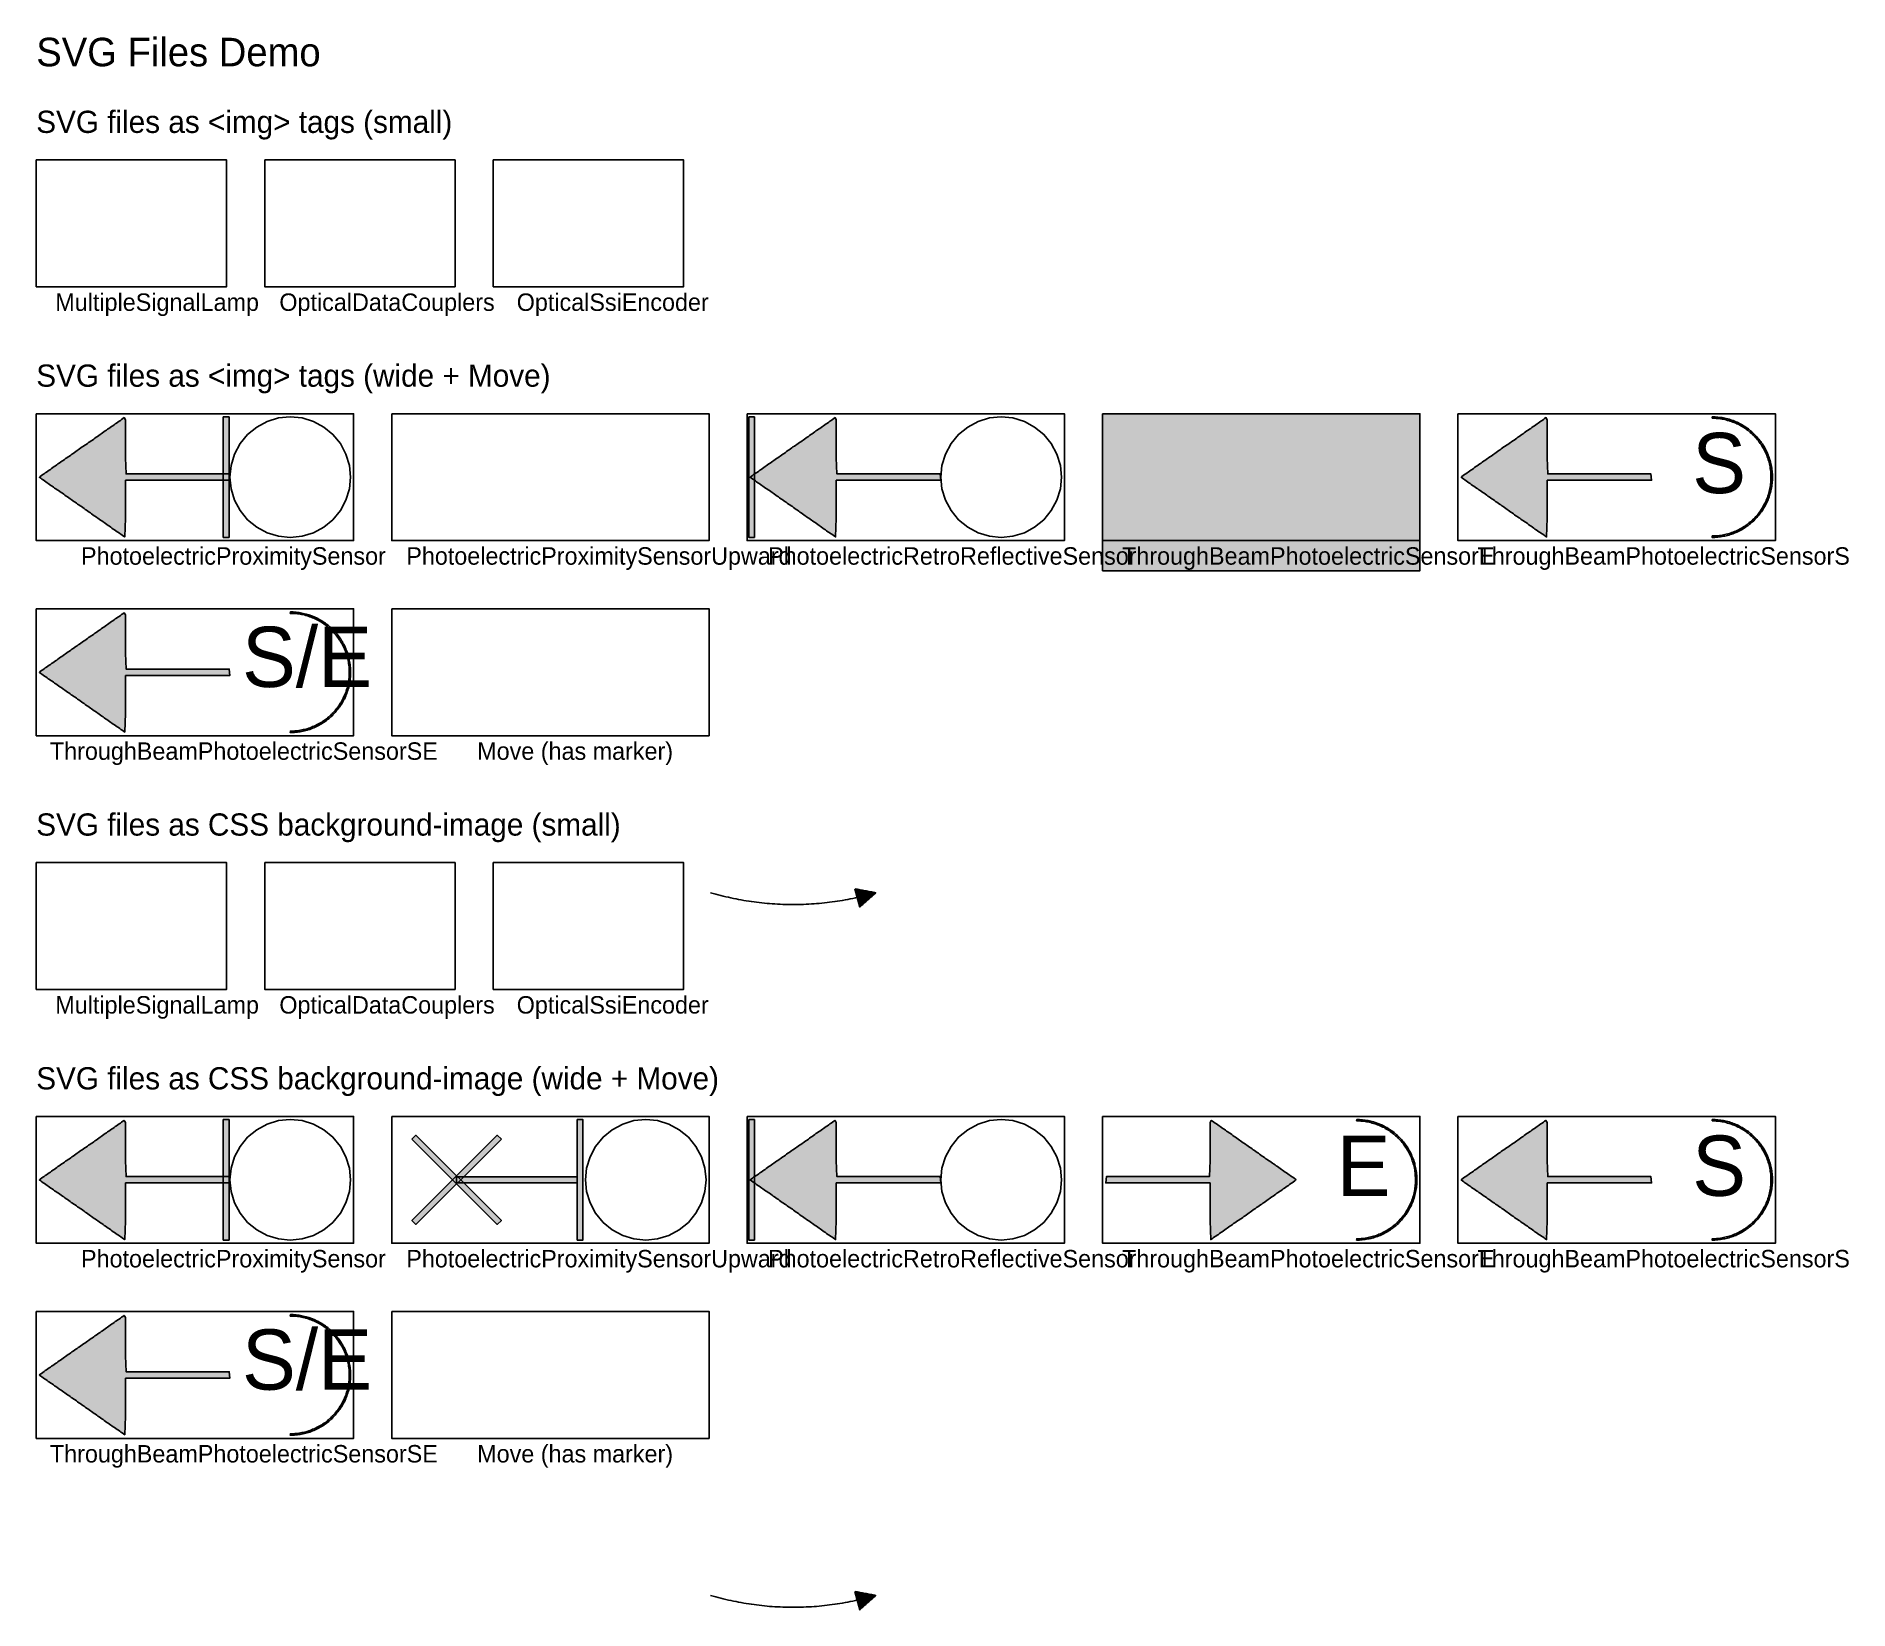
# Model space of a CAD drawing. Extents: x 0 to 1142, y -89 to 903.
import ezdxf

# ---------------------------------------------------------------- set-up
doc = ezdxf.new("R2010")
doc.units = 0

msp = doc.modelspace()

# ---------------------------------------------------------------- texts
at = {"color": 0, "true_color": 0x000000}
for s, height, p in [('SVG Files Demo', 18, (0, 884)), ('S', 38, (1043.6, 614.9)), ('S/E', 37.99, (129.7, 492.7)), ('E', 38, (819.6, 171.9)), ('S', 38, (1043.6, 171.9)), ('S/E', 37.99, (129.7, 49.7))]:
    msp.add_text(s, height=height, dxfattribs=at).set_placement(p)
at = {"color": 0, "true_color": 0x555555}
for s, p in [('SVG files as <img> tags (small)', (0, 842)), ('SVG files as <img> tags (wide + Move)', (0, 682)), ('SVG files as CSS background-image (small)', (0, 399)), ('SVG files as CSS background-image (wide + Move)', (0, 239))]:
    msp.add_text(s, height=14, dxfattribs=at).set_placement(p)
at = {"color": 0, "true_color": 0x888888}
for s, p in [('MultipleSignalLamp', (12, 729.8)), ('OpticalDataCouplers', (153.2, 729.8)), ('OpticalSsiEncoder', (302.8, 729.8)), ('PhotoelectricProximitySensor', (28.2, 569.8)), ('PhotoelectricProximitySensorUpward', (233.2, 569.8)), ('PhotoelectricRetroReflectiveSensor', (461.2, 569.8)), ('ThroughBeamPhotoelectricSensorE', (684.3, 569.8)), ('ThroughBeamPhotoelectricSensorS', (908.3, 569.8)), ('ThroughBeamPhotoelectricSensorSE', (8.6, 446.8)), ('Move (has marker)', (277.9, 446.8)), ('MultipleSignalLamp', (12, 286.8)), ('OpticalDataCouplers', (153.2, 286.8)), ('OpticalSsiEncoder', (302.8, 286.8)), ('PhotoelectricProximitySensor', (28.2, 126.8)), ('PhotoelectricProximitySensorUpward', (233.2, 126.8)), ('PhotoelectricRetroReflectiveSensor', (461.2, 126.8)), ('ThroughBeamPhotoelectricSensorE', (684.3, 126.8)), ('ThroughBeamPhotoelectricSensorS', (908.3, 126.8)), ('ThroughBeamPhotoelectricSensorSE', (8.6, 3.8)), ('Move (has marker)', (277.9, 3.8))]:
    msp.add_text(s, height=11, dxfattribs=at).set_placement(p)

# ---------------------------------------------------------------- hatches: boundary and pattern name
for points in [[(117.9, 663), (121.5, 663), (121.5, 587), (117.9, 587)], [(449, 663), (452.6, 663), (452.6, 587), (449, 587)], [(672, 665), (872, 665), (872, 566), (672, 566)], [(56.2, 623), (56.2, 599.1), (55.8, 587.3), (55, 587.8), (54.2, 588.4), (53.4, 589), (52.6, 589.5), (51.8, 590.1), (50.9, 590.6), (50.1, 591.2), (49.3, 591.8), (48.5, 592.3), (47.7, 592.9), (46.9, 593.4), (46.1, 594), (45.3, 594.6), (44.5, 595.1), (43.7, 595.7), (42.9, 596.3), (42.1, 596.8), (41.3, 597.4), (40.5, 597.9), (39.7, 598.5), (38.9, 599.1), (38.1, 599.6), (37.3, 600.2), (36.5, 600.7), (35.7, 601.3), (34.9, 601.9), (34.1, 602.4), (33.3, 603), (32.5, 603.6), (31.7, 604.1), (30.9, 604.7), (30.1, 605.2), (29.3, 605.8), (28.5, 606.4), (27.7, 606.9), (26.9, 607.5), (26.1, 608), (25.3, 608.6), (24.5, 609.2), (23.7, 609.7), (22.9, 610.3), (22.1, 610.8), (21.3, 611.4), (20.5, 612), (19.7, 612.5), (18.9, 613.1), (18.1, 613.7), (17.3, 614.2), (16.5, 614.8), (15.7, 615.3), (14.9, 615.9), (14, 616.5), (13.2, 617), (12.4, 617.6), (11.6, 618.1), (10.8, 618.7), (10, 619.3), (9.2, 619.8), (8.4, 620.4), (7.6, 620.9), (6.8, 621.5), (6, 622.1), (5.2, 622.6), (4.4, 623.2), (3.6, 623.8), (2.8, 624.3), (2, 624.9), (2.5, 625.4), (3.3, 626), (4.1, 626.6), (4.9, 627.1), (5.7, 627.7), (6.5, 628.2), (7.3, 628.8), (8.1, 629.4), (8.9, 629.9), (9.7, 630.5), (10.5, 631), (11.3, 631.6), (12.1, 632.2), (12.9, 632.7), (13.7, 633.3), (14.5, 633.9), (15.3, 634.4), (16.1, 635), (16.9, 635.5), (17.7, 636.1), (18.5, 636.7), (19.3, 637.2), (20.1, 637.8), (20.9, 638.3), (21.7, 638.9), (22.5, 639.5), (23.3, 640), (24.1, 640.6), (24.9, 641.2), (25.7, 641.7), (26.5, 642.3), (27.3, 642.8), (28.1, 643.4), (28.9, 644), (29.8, 644.5), (30.6, 645.1), (31.4, 645.6), (32.2, 646.2), (33, 646.8), (33.8, 647.3), (34.6, 647.9), (35.4, 648.4), (36.2, 649), (37, 649.6), (37.8, 650.1), (38.6, 650.7), (39.4, 651.3), (40.2, 651.8), (41, 652.4), (41.8, 652.9), (42.6, 653.5), (43.4, 654.1), (44.2, 654.6), (45, 655.2), (45.8, 655.7), (46.6, 656.3), (47.4, 656.9), (48.2, 657.4), (49, 658), (49.8, 658.6), (50.6, 659.1), (51.4, 659.7), (52.2, 660.2), (53, 660.8), (53.8, 661.4), (54.6, 661.9), (55.4, 662.5), (56.2, 661.1), (56.2, 637.1), (56.6, 627), (57.4, 627), (58.2, 627), (59, 627), (59.8, 627), (60.6, 627), (61.4, 627), (62.2, 627), (63, 627), (63.8, 627), (64.6, 627), (65.4, 627), (66.2, 627), (67, 627), (67.9, 627), (68.7, 627), (69.5, 627), (70.3, 627), (71.1, 627), (71.9, 627), (72.7, 627), (73.5, 627), (74.3, 627), (75.1, 627), (75.9, 627), (76.7, 627), (77.5, 627), (78.3, 627), (79.1, 627), (79.9, 627), (80.7, 627), (81.5, 627), (82.3, 627), (83.1, 627), (83.9, 627), (84.7, 627), (85.5, 627), (86.3, 627), (87.1, 627), (87.9, 627), (88.7, 627), (89.5, 627), (90.3, 627), (91.1, 627), (91.9, 627), (92.7, 627), (93.5, 627), (94.3, 627), (95.1, 627), (95.9, 627), (96.7, 627), (97.5, 627), (98.3, 627), (99.1, 627), (99.9, 627), (100.7, 627), (101.6, 627), (102.4, 627), (103.2, 627), (104, 627), (104.8, 627), (105.6, 627), (106.4, 627), (107.2, 627), (108, 627), (108.8, 627), (109.6, 627), (110.4, 627), (111.2, 627), (112, 627), (112.8, 627), (113.6, 627), (114.4, 627), (115.2, 627), (116, 627), (116.8, 627), (117.6, 627), (118.4, 627), (119.2, 627), (120, 627), (120.8, 627), (121.6, 627), (122, 623), (121.1, 623), (120.3, 623), (119.5, 623), (118.7, 623), (117.9, 623), (117.1, 623), (116.3, 623), (115.5, 623), (114.7, 623), (113.9, 623), (113.1, 623), (112.3, 623), (111.5, 623), (110.7, 623), (109.9, 623), (109.1, 623), (108.3, 623), (107.5, 623), (106.7, 623), (105.9, 623), (105.1, 623), (104.3, 623), (103.5, 623), (102.7, 623), (101.9, 623), (101.1, 623), (100.3, 623), (99.5, 623), (98.7, 623), (97.9, 623), (97.1, 623), (96.3, 623), (95.5, 623), (94.7, 623), (93.9, 623), (93.1, 623), (92.3, 623), (91.5, 623), (90.7, 623), (89.9, 623), (89.1, 623), (88.3, 623), (87.5, 623), (86.6, 623), (85.8, 623), (85, 623), (84.2, 623), (83.4, 623), (82.6, 623), (81.8, 623), (81, 623), (80.2, 623), (79.4, 623), (78.6, 623), (77.8, 623), (77, 623), (76.2, 623), (75.4, 623), (74.6, 623), (73.8, 623), (73, 623), (72.2, 623), (71.4, 623), (70.6, 623), (69.8, 623), (69, 623), (68.2, 623), (67.4, 623), (66.6, 623), (65.8, 623), (65, 623), (64.2, 623), (63.4, 623), (62.6, 623), (61.8, 623), (61, 623), (60.2, 623), (59.4, 623), (58.6, 623), (57.8, 623), (57, 623), (56.2, 623)], [(504.2, 623), (504.2, 599.1), (503.8, 587.3), (503, 587.8), (502.2, 588.4), (501.4, 589), (500.6, 589.5), (499.8, 590.1), (498.9, 590.6), (498.1, 591.2), (497.3, 591.8), (496.5, 592.3), (495.7, 592.9), (494.9, 593.4), (494.1, 594), (493.3, 594.6), (492.5, 595.1), (491.7, 595.7), (490.9, 596.3), (490.1, 596.8), (489.3, 597.4), (488.5, 597.9), (487.7, 598.5), (486.9, 599.1), (486.1, 599.6), (485.3, 600.2), (484.5, 600.7), (483.7, 601.3), (482.9, 601.9), (482.1, 602.4), (481.3, 603), (480.5, 603.6), (479.7, 604.1), (478.9, 604.7), (478.1, 605.2), (477.3, 605.8), (476.5, 606.4), (475.7, 606.9), (474.9, 607.5), (474.1, 608), (473.3, 608.6), (472.5, 609.2), (471.7, 609.7), (470.9, 610.3), (470.1, 610.8), (469.3, 611.4), (468.5, 612), (467.7, 612.5), (466.9, 613.1), (466.1, 613.7), (465.3, 614.2), (464.5, 614.8), (463.7, 615.3), (462.9, 615.9), (462, 616.5), (461.2, 617), (460.4, 617.6), (459.6, 618.1), (458.8, 618.7), (458, 619.3), (457.2, 619.8), (456.4, 620.4), (455.6, 620.9), (454.8, 621.5), (454, 622.1), (453.2, 622.6), (452.4, 623.2), (451.6, 623.8), (450.8, 624.3), (450, 624.9), (450.5, 625.4), (451.3, 626), (452.1, 626.6), (452.9, 627.1), (453.7, 627.7), (454.5, 628.2), (455.3, 628.8), (456.1, 629.4), (456.9, 629.9), (457.7, 630.5), (458.5, 631), (459.3, 631.6), (460.1, 632.2), (460.9, 632.7), (461.7, 633.3), (462.5, 633.9), (463.3, 634.4), (464.1, 635), (464.9, 635.5), (465.7, 636.1), (466.5, 636.7), (467.3, 637.2), (468.1, 637.8), (468.9, 638.3), (469.7, 638.9), (470.5, 639.5), (471.3, 640), (472.1, 640.6), (472.9, 641.2), (473.7, 641.7), (474.5, 642.3), (475.3, 642.8), (476.1, 643.4), (476.9, 644), (477.8, 644.5), (478.6, 645.1), (479.4, 645.6), (480.2, 646.2), (481, 646.8), (481.8, 647.3), (482.6, 647.9), (483.4, 648.4), (484.2, 649), (485, 649.6), (485.8, 650.1), (486.6, 650.7), (487.4, 651.3), (488.2, 651.8), (489, 652.4), (489.8, 652.9), (490.6, 653.5), (491.4, 654.1), (492.2, 654.6), (493, 655.2), (493.8, 655.7), (494.6, 656.3), (495.4, 656.9), (496.2, 657.4), (497, 658), (497.8, 658.6), (498.6, 659.1), (499.4, 659.7), (500.2, 660.2), (501, 660.8), (501.8, 661.4), (502.6, 661.9), (503.4, 662.5), (504.2, 661.1), (504.2, 637.1), (504.6, 627), (505.4, 627), (506.2, 627), (507, 627), (507.8, 627), (508.6, 627), (509.4, 627), (510.2, 627), (511, 627), (511.8, 627), (512.6, 627), (513.4, 627), (514.2, 627), (515, 627), (515.9, 627), (516.7, 627), (517.5, 627), (518.3, 627), (519.1, 627), (519.9, 627), (520.7, 627), (521.5, 627), (522.3, 627), (523.1, 627), (523.9, 627), (524.7, 627), (525.5, 627), (526.3, 627), (527.1, 627), (527.9, 627), (528.7, 627), (529.5, 627), (530.3, 627), (531.1, 627), (531.9, 627), (532.7, 627), (533.5, 627), (534.3, 627), (535.1, 627), (535.9, 627), (536.7, 627), (537.5, 627), (538.3, 627), (539.1, 627), (539.9, 627), (540.7, 627), (541.5, 627), (542.3, 627), (543.1, 627), (543.9, 627), (544.7, 627), (545.5, 627), (546.3, 627), (547.1, 627), (547.9, 627), (548.7, 627), (549.6, 627), (550.4, 627), (551.2, 627), (552, 627), (552.8, 627), (553.6, 627), (554.4, 627), (555.2, 627), (556, 627), (556.8, 627), (557.6, 627), (558.4, 627), (559.2, 627), (560, 627), (560.8, 627), (561.6, 627), (562.4, 627), (563.2, 627), (564, 627), (564.8, 627), (565.6, 627), (566.4, 627), (567.2, 627), (568, 627), (568.8, 627), (569.6, 627), (570, 623), (569.1, 623), (568.3, 623), (567.5, 623), (566.7, 623), (565.9, 623), (565.1, 623), (564.3, 623), (563.5, 623), (562.7, 623), (561.9, 623), (561.1, 623), (560.3, 623), (559.5, 623), (558.7, 623), (557.9, 623), (557.1, 623), (556.3, 623), (555.5, 623), (554.7, 623), (553.9, 623), (553.1, 623), (552.3, 623), (551.5, 623), (550.7, 623), (549.9, 623), (549.1, 623), (548.3, 623), (547.5, 623), (546.7, 623), (545.9, 623), (545.1, 623), (544.3, 623), (543.5, 623), (542.7, 623), (541.9, 623), (541.1, 623), (540.3, 623), (539.5, 623), (538.7, 623), (537.9, 623), (537.1, 623), (536.3, 623), (535.5, 623), (534.6, 623), (533.8, 623), (533, 623), (532.2, 623), (531.4, 623), (530.6, 623), (529.8, 623), (529, 623), (528.2, 623), (527.4, 623), (526.6, 623), (525.8, 623), (525, 623), (524.2, 623), (523.4, 623), (522.6, 623), (521.8, 623), (521, 623), (520.2, 623), (519.4, 623), (518.6, 623), (517.8, 623), (517, 623), (516.2, 623), (515.4, 623), (514.6, 623), (513.8, 623), (513, 623), (512.2, 623), (511.4, 623), (510.6, 623), (509.8, 623), (509, 623), (508.2, 623), (507.4, 623), (506.6, 623), (505.8, 623), (505, 623), (504.2, 623)], [(952.2, 623), (952.2, 599.1), (951.8, 587.3), (951, 587.8), (950.2, 588.4), (949.4, 589), (948.6, 589.5), (947.8, 590.1), (946.9, 590.6), (946.1, 591.2), (945.3, 591.8), (944.5, 592.3), (943.7, 592.9), (942.9, 593.4), (942.1, 594), (941.3, 594.6), (940.5, 595.1), (939.7, 595.7), (938.9, 596.3), (938.1, 596.8), (937.3, 597.4), (936.5, 597.9), (935.7, 598.5), (934.9, 599.1), (934.1, 599.6), (933.3, 600.2), (932.5, 600.7), (931.7, 601.3), (930.9, 601.9), (930.1, 602.4), (929.3, 603), (928.5, 603.6), (927.7, 604.1), (926.9, 604.7), (926.1, 605.2), (925.3, 605.8), (924.5, 606.4), (923.7, 606.9), (922.9, 607.5), (922.1, 608), (921.3, 608.6), (920.5, 609.2), (919.7, 609.7), (918.9, 610.3), (918.1, 610.8), (917.3, 611.4), (916.5, 612), (915.7, 612.5), (914.9, 613.1), (914.1, 613.7), (913.3, 614.2), (912.5, 614.8), (911.7, 615.3), (910.9, 615.9), (910, 616.5), (909.2, 617), (908.4, 617.6), (907.6, 618.1), (906.8, 618.7), (906, 619.3), (905.2, 619.8), (904.4, 620.4), (903.6, 620.9), (902.8, 621.5), (902, 622.1), (901.2, 622.6), (900.4, 623.2), (899.6, 623.8), (898.8, 624.3), (898, 624.9), (898.5, 625.4), (899.3, 626), (900.1, 626.6), (900.9, 627.1), (901.7, 627.7), (902.5, 628.2), (903.3, 628.8), (904.1, 629.4), (904.9, 629.9), (905.7, 630.5), (906.5, 631), (907.3, 631.6), (908.1, 632.2), (908.9, 632.7), (909.7, 633.3), (910.5, 633.9), (911.3, 634.4), (912.1, 635), (912.9, 635.5), (913.7, 636.1), (914.5, 636.7), (915.3, 637.2), (916.1, 637.8), (916.9, 638.3), (917.7, 638.9), (918.5, 639.5), (919.3, 640), (920.1, 640.6), (920.9, 641.2), (921.7, 641.7), (922.5, 642.3), (923.3, 642.8), (924.1, 643.4), (924.9, 644), (925.8, 644.5), (926.6, 645.1), (927.4, 645.6), (928.2, 646.2), (929, 646.8), (929.8, 647.3), (930.6, 647.9), (931.4, 648.4), (932.2, 649), (933, 649.6), (933.8, 650.1), (934.6, 650.7), (935.4, 651.3), (936.2, 651.8), (937, 652.4), (937.8, 652.9), (938.6, 653.5), (939.4, 654.1), (940.2, 654.6), (941, 655.2), (941.8, 655.7), (942.6, 656.3), (943.4, 656.9), (944.2, 657.4), (945, 658), (945.8, 658.6), (946.6, 659.1), (947.4, 659.7), (948.2, 660.2), (949, 660.8), (949.8, 661.4), (950.6, 661.9), (951.4, 662.5), (952.2, 661.1), (952.2, 637.1), (952.6, 627), (953.4, 627), (954.2, 627), (955, 627), (955.8, 627), (956.6, 627), (957.4, 627), (958.2, 627), (959, 627), (959.8, 627), (960.6, 627), (961.4, 627), (962.2, 627), (963, 627), (963.9, 627), (964.7, 627), (965.5, 627), (966.3, 627), (967.1, 627), (967.9, 627), (968.7, 627), (969.5, 627), (970.3, 627), (971.1, 627), (971.9, 627), (972.7, 627), (973.5, 627), (974.3, 627), (975.1, 627), (975.9, 627), (976.7, 627), (977.5, 627), (978.3, 627), (979.1, 627), (979.9, 627), (980.7, 627), (981.5, 627), (982.3, 627), (983.1, 627), (983.9, 627), (984.7, 627), (985.5, 627), (986.3, 627), (987.1, 627), (987.9, 627), (988.7, 627), (989.5, 627), (990.3, 627), (991.1, 627), (991.9, 627), (992.7, 627), (993.5, 627), (994.3, 627), (995.1, 627), (995.9, 627), (996.7, 627), (997.6, 627), (998.4, 627), (999.2, 627), (1000, 627), (1000.8, 627), (1001.6, 627), (1002.4, 627), (1003.2, 627), (1004, 627), (1004.8, 627), (1005.6, 627), (1006.4, 627), (1007.2, 627), (1008, 627), (1008.8, 627), (1009.6, 627), (1010.4, 627), (1011.2, 627), (1012, 627), (1012.8, 627), (1013.6, 627), (1014.4, 627), (1015.2, 627), (1016, 627), (1016.8, 627), (1017.6, 627), (1018, 623), (1017.1, 623), (1016.3, 623), (1015.5, 623), (1014.7, 623), (1013.9, 623), (1013.1, 623), (1012.3, 623), (1011.5, 623), (1010.7, 623), (1009.9, 623), (1009.1, 623), (1008.3, 623), (1007.5, 623), (1006.7, 623), (1005.9, 623), (1005.1, 623), (1004.3, 623), (1003.5, 623), (1002.7, 623), (1001.9, 623), (1001.1, 623), (1000.3, 623), (999.5, 623), (998.7, 623), (997.9, 623), (997.1, 623), (996.3, 623), (995.5, 623), (994.7, 623), (993.9, 623), (993.1, 623), (992.3, 623), (991.5, 623), (990.7, 623), (989.9, 623), (989.1, 623), (988.3, 623), (987.5, 623), (986.7, 623), (985.9, 623), (985.1, 623), (984.3, 623), (983.5, 623), (982.6, 623), (981.8, 623), (981, 623), (980.2, 623), (979.4, 623), (978.6, 623), (977.8, 623), (977, 623), (976.2, 623), (975.4, 623), (974.6, 623), (973.8, 623), (973, 623), (972.2, 623), (971.4, 623), (970.6, 623), (969.8, 623), (969, 623), (968.2, 623), (967.4, 623), (966.6, 623), (965.8, 623), (965, 623), (964.2, 623), (963.4, 623), (962.6, 623), (961.8, 623), (961, 623), (960.2, 623), (959.4, 623), (958.6, 623), (957.8, 623), (957, 623), (956.2, 623), (955.4, 623), (954.6, 623), (953.8, 623), (953, 623), (952.2, 623)], [(56.2, 500), (56.2, 476.1), (55.8, 464.3), (55, 464.8), (54.2, 465.4), (53.4, 466), (52.6, 466.5), (51.8, 467.1), (50.9, 467.6), (50.1, 468.2), (49.3, 468.8), (48.5, 469.3), (47.7, 469.9), (46.9, 470.4), (46.1, 471), (45.3, 471.6), (44.5, 472.1), (43.7, 472.7), (42.9, 473.3), (42.1, 473.8), (41.3, 474.4), (40.5, 474.9), (39.7, 475.5), (38.9, 476.1), (38.1, 476.6), (37.3, 477.2), (36.5, 477.7), (35.7, 478.3), (34.9, 478.9), (34.1, 479.4), (33.3, 480), (32.5, 480.6), (31.7, 481.1), (30.9, 481.7), (30.1, 482.2), (29.3, 482.8), (28.5, 483.4), (27.7, 483.9), (26.9, 484.5), (26.1, 485), (25.3, 485.6), (24.5, 486.2), (23.7, 486.7), (22.9, 487.3), (22.1, 487.8), (21.3, 488.4), (20.5, 489), (19.7, 489.5), (18.9, 490.1), (18.1, 490.7), (17.3, 491.2), (16.5, 491.8), (15.7, 492.3), (14.9, 492.9), (14, 493.5), (13.2, 494), (12.4, 494.6), (11.6, 495.1), (10.8, 495.7), (10, 496.3), (9.2, 496.8), (8.4, 497.4), (7.6, 497.9), (6.8, 498.5), (6, 499.1), (5.2, 499.6), (4.4, 500.2), (3.6, 500.8), (2.8, 501.3), (2, 501.9), (2.5, 502.4), (3.3, 503), (4.1, 503.6), (4.9, 504.1), (5.7, 504.7), (6.5, 505.2), (7.3, 505.8), (8.1, 506.4), (8.9, 506.9), (9.7, 507.5), (10.5, 508), (11.3, 508.6), (12.1, 509.2), (12.9, 509.7), (13.7, 510.3), (14.5, 510.9), (15.3, 511.4), (16.1, 512), (16.9, 512.5), (17.7, 513.1), (18.5, 513.7), (19.3, 514.2), (20.1, 514.8), (20.9, 515.3), (21.7, 515.9), (22.5, 516.5), (23.3, 517), (24.1, 517.6), (24.9, 518.2), (25.7, 518.7), (26.5, 519.3), (27.3, 519.8), (28.1, 520.4), (28.9, 521), (29.8, 521.5), (30.6, 522.1), (31.4, 522.6), (32.2, 523.2), (33, 523.8), (33.8, 524.3), (34.6, 524.9), (35.4, 525.4), (36.2, 526), (37, 526.6), (37.8, 527.1), (38.6, 527.7), (39.4, 528.3), (40.2, 528.8), (41, 529.4), (41.8, 529.9), (42.6, 530.5), (43.4, 531.1), (44.2, 531.6), (45, 532.2), (45.8, 532.7), (46.6, 533.3), (47.4, 533.9), (48.2, 534.4), (49, 535), (49.8, 535.6), (50.6, 536.1), (51.4, 536.7), (52.2, 537.2), (53, 537.8), (53.8, 538.4), (54.6, 538.9), (55.4, 539.5), (56.2, 538.1), (56.2, 514.1), (56.6, 504), (57.4, 504), (58.2, 504), (59, 504), (59.8, 504), (60.6, 504), (61.4, 504), (62.2, 504), (63, 504), (63.8, 504), (64.6, 504), (65.4, 504), (66.2, 504), (67, 504), (67.9, 504), (68.7, 504), (69.5, 504), (70.3, 504), (71.1, 504), (71.9, 504), (72.7, 504), (73.5, 504), (74.3, 504), (75.1, 504), (75.9, 504), (76.7, 504), (77.5, 504), (78.3, 504), (79.1, 504), (79.9, 504), (80.7, 504), (81.5, 504), (82.3, 504), (83.1, 504), (83.9, 504), (84.7, 504), (85.5, 504), (86.3, 504), (87.1, 504), (87.9, 504), (88.7, 504), (89.5, 504), (90.3, 504), (91.1, 504), (91.9, 504), (92.7, 504), (93.5, 504), (94.3, 504), (95.1, 504), (95.9, 504), (96.7, 504), (97.5, 504), (98.3, 504), (99.1, 504), (99.9, 504), (100.7, 504), (101.6, 504), (102.4, 504), (103.2, 504), (104, 504), (104.8, 504), (105.6, 504), (106.4, 504), (107.2, 504), (108, 504), (108.8, 504), (109.6, 504), (110.4, 504), (111.2, 504), (112, 504), (112.8, 504), (113.6, 504), (114.4, 504), (115.2, 504), (116, 504), (116.8, 504), (117.6, 504), (118.4, 504), (119.2, 504), (120, 504), (120.8, 504), (121.6, 504), (122, 500), (121.1, 500), (120.3, 500), (119.5, 500), (118.7, 500), (117.9, 500), (117.1, 500), (116.3, 500), (115.5, 500), (114.7, 500), (113.9, 500), (113.1, 500), (112.3, 500), (111.5, 500), (110.7, 500), (109.9, 500), (109.1, 500), (108.3, 500), (107.5, 500), (106.7, 500), (105.9, 500), (105.1, 500), (104.3, 500), (103.5, 500), (102.7, 500), (101.9, 500), (101.1, 500), (100.3, 500), (99.5, 500), (98.7, 500), (97.9, 500), (97.1, 500), (96.3, 500), (95.5, 500), (94.7, 500), (93.9, 500), (93.1, 500), (92.3, 500), (91.5, 500), (90.7, 500), (89.9, 500), (89.1, 500), (88.3, 500), (87.5, 500), (86.6, 500), (85.8, 500), (85, 500), (84.2, 500), (83.4, 500), (82.6, 500), (81.8, 500), (81, 500), (80.2, 500), (79.4, 500), (78.6, 500), (77.8, 500), (77, 500), (76.2, 500), (75.4, 500), (74.6, 500), (73.8, 500), (73, 500), (72.2, 500), (71.4, 500), (70.6, 500), (69.8, 500), (69, 500), (68.2, 500), (67.4, 500), (66.6, 500), (65.8, 500), (65, 500), (64.2, 500), (63.4, 500), (62.6, 500), (61.8, 500), (61, 500), (60.2, 500), (59.4, 500), (58.6, 500), (57.8, 500), (57, 500), (56.2, 500)], [(515.8, 365.5), (516.6, 365.3), (517.5, 365.2), (518.3, 365), (519.1, 364.9), (519.9, 364.7), (520.8, 364.6), (521.6, 364.4), (522.4, 364.2), (523.2, 364.1), (524.1, 363.9), (524.9, 363.8), (525.7, 363.6), (526.5, 363.5), (527.4, 363.3), (528.2, 363.2), (529, 363), (528.4, 362.4), (527.8, 361.9), (527.1, 361.3), (526.5, 360.7), (525.9, 360.2), (525.3, 359.6), (524.7, 359), (524, 358.5), (523.4, 357.9), (522.8, 357.3), (522.2, 356.8), (521.6, 356.2), (521, 355.6), (520.3, 355.1), (519.7, 354.5), (519.1, 353.9)], [(56.2, 180), (56.2, 156.1), (55.8, 144.3), (55, 144.8), (54.2, 145.4), (53.4, 146), (52.6, 146.5), (51.8, 147.1), (50.9, 147.6), (50.1, 148.2), (49.3, 148.8), (48.5, 149.3), (47.7, 149.9), (46.9, 150.4), (46.1, 151), (45.3, 151.6), (44.5, 152.1), (43.7, 152.7), (42.9, 153.3), (42.1, 153.8), (41.3, 154.4), (40.5, 154.9), (39.7, 155.5), (38.9, 156.1), (38.1, 156.6), (37.3, 157.2), (36.5, 157.7), (35.7, 158.3), (34.9, 158.9), (34.1, 159.4), (33.3, 160), (32.5, 160.6), (31.7, 161.1), (30.9, 161.7), (30.1, 162.2), (29.3, 162.8), (28.5, 163.4), (27.7, 163.9), (26.9, 164.5), (26.1, 165), (25.3, 165.6), (24.5, 166.2), (23.7, 166.7), (22.9, 167.3), (22.1, 167.8), (21.3, 168.4), (20.5, 169), (19.7, 169.5), (18.9, 170.1), (18.1, 170.7), (17.3, 171.2), (16.5, 171.8), (15.7, 172.3), (14.9, 172.9), (14, 173.5), (13.2, 174), (12.4, 174.6), (11.6, 175.1), (10.8, 175.7), (10, 176.3), (9.2, 176.8), (8.4, 177.4), (7.6, 177.9), (6.8, 178.5), (6, 179.1), (5.2, 179.6), (4.4, 180.2), (3.6, 180.8), (2.8, 181.3), (2, 181.9), (2.5, 182.4), (3.3, 183), (4.1, 183.6), (4.9, 184.1), (5.7, 184.7), (6.5, 185.2), (7.3, 185.8), (8.1, 186.4), (8.9, 186.9), (9.7, 187.5), (10.5, 188), (11.3, 188.6), (12.1, 189.2), (12.9, 189.7), (13.7, 190.3), (14.5, 190.9), (15.3, 191.4), (16.1, 192), (16.9, 192.5), (17.7, 193.1), (18.5, 193.7), (19.3, 194.2), (20.1, 194.8), (20.9, 195.3), (21.7, 195.9), (22.5, 196.5), (23.3, 197), (24.1, 197.6), (24.9, 198.2), (25.7, 198.7), (26.5, 199.3), (27.3, 199.8), (28.1, 200.4), (28.9, 201), (29.8, 201.5), (30.6, 202.1), (31.4, 202.6), (32.2, 203.2), (33, 203.8), (33.8, 204.3), (34.6, 204.9), (35.4, 205.4), (36.2, 206), (37, 206.6), (37.8, 207.1), (38.6, 207.7), (39.4, 208.3), (40.2, 208.8), (41, 209.4), (41.8, 209.9), (42.6, 210.5), (43.4, 211.1), (44.2, 211.6), (45, 212.2), (45.8, 212.7), (46.6, 213.3), (47.4, 213.9), (48.2, 214.4), (49, 215), (49.8, 215.6), (50.6, 216.1), (51.4, 216.7), (52.2, 217.2), (53, 217.8), (53.8, 218.4), (54.6, 218.9), (55.4, 219.5), (56.2, 218.1), (56.2, 194.1), (56.6, 184), (57.4, 184), (58.2, 184), (59, 184), (59.8, 184), (60.6, 184), (61.4, 184), (62.2, 184), (63, 184), (63.8, 184), (64.6, 184), (65.4, 184), (66.2, 184), (67, 184), (67.9, 184), (68.7, 184), (69.5, 184), (70.3, 184), (71.1, 184), (71.9, 184), (72.7, 184), (73.5, 184), (74.3, 184), (75.1, 184), (75.9, 184), (76.7, 184), (77.5, 184), (78.3, 184), (79.1, 184), (79.9, 184), (80.7, 184), (81.5, 184), (82.3, 184), (83.1, 184), (83.9, 184), (84.7, 184), (85.5, 184), (86.3, 184), (87.1, 184), (87.9, 184), (88.7, 184), (89.5, 184), (90.3, 184), (91.1, 184), (91.9, 184), (92.7, 184), (93.5, 184), (94.3, 184), (95.1, 184), (95.9, 184), (96.7, 184), (97.5, 184), (98.3, 184), (99.1, 184), (99.9, 184), (100.7, 184), (101.6, 184), (102.4, 184), (103.2, 184), (104, 184), (104.8, 184), (105.6, 184), (106.4, 184), (107.2, 184), (108, 184), (108.8, 184), (109.6, 184), (110.4, 184), (111.2, 184), (112, 184), (112.8, 184), (113.6, 184), (114.4, 184), (115.2, 184), (116, 184), (116.8, 184), (117.6, 184), (118.4, 184), (119.2, 184), (120, 184), (120.8, 184), (121.6, 184), (122, 180), (121.1, 180), (120.3, 180), (119.5, 180), (118.7, 180), (117.9, 180), (117.1, 180), (116.3, 180), (115.5, 180), (114.7, 180), (113.9, 180), (113.1, 180), (112.3, 180), (111.5, 180), (110.7, 180), (109.9, 180), (109.1, 180), (108.3, 180), (107.5, 180), (106.7, 180), (105.9, 180), (105.1, 180), (104.3, 180), (103.5, 180), (102.7, 180), (101.9, 180), (101.1, 180), (100.3, 180), (99.5, 180), (98.7, 180), (97.9, 180), (97.1, 180), (96.3, 180), (95.5, 180), (94.7, 180), (93.9, 180), (93.1, 180), (92.3, 180), (91.5, 180), (90.7, 180), (89.9, 180), (89.1, 180), (88.3, 180), (87.5, 180), (86.6, 180), (85.8, 180), (85, 180), (84.2, 180), (83.4, 180), (82.6, 180), (81.8, 180), (81, 180), (80.2, 180), (79.4, 180), (78.6, 180), (77.8, 180), (77, 180), (76.2, 180), (75.4, 180), (74.6, 180), (73.8, 180), (73, 180), (72.2, 180), (71.4, 180), (70.6, 180), (69.8, 180), (69, 180), (68.2, 180), (67.4, 180), (66.6, 180), (65.8, 180), (65, 180), (64.2, 180), (63.4, 180), (62.6, 180), (61.8, 180), (61, 180), (60.2, 180), (59.4, 180), (58.6, 180), (57.8, 180), (57, 180), (56.2, 180)], [(117.9, 220), (121.5, 220), (121.5, 144), (117.9, 144)], [(340.9, 220), (344.5, 220), (344.5, 144), (340.9, 144)], [(449, 220), (452.6, 220), (452.6, 144), (449, 144)], [(504.2, 180), (504.2, 156.1), (503.8, 144.3), (503, 144.8), (502.2, 145.4), (501.4, 146), (500.6, 146.5), (499.8, 147.1), (498.9, 147.6), (498.1, 148.2), (497.3, 148.8), (496.5, 149.3), (495.7, 149.9), (494.9, 150.4), (494.1, 151), (493.3, 151.6), (492.5, 152.1), (491.7, 152.7), (490.9, 153.3), (490.1, 153.8), (489.3, 154.4), (488.5, 154.9), (487.7, 155.5), (486.9, 156.1), (486.1, 156.6), (485.3, 157.2), (484.5, 157.7), (483.7, 158.3), (482.9, 158.9), (482.1, 159.4), (481.3, 160), (480.5, 160.6), (479.7, 161.1), (478.9, 161.7), (478.1, 162.2), (477.3, 162.8), (476.5, 163.4), (475.7, 163.9), (474.9, 164.5), (474.1, 165), (473.3, 165.6), (472.5, 166.2), (471.7, 166.7), (470.9, 167.3), (470.1, 167.8), (469.3, 168.4), (468.5, 169), (467.7, 169.5), (466.9, 170.1), (466.1, 170.7), (465.3, 171.2), (464.5, 171.8), (463.7, 172.3), (462.9, 172.9), (462, 173.5), (461.2, 174), (460.4, 174.6), (459.6, 175.1), (458.8, 175.7), (458, 176.3), (457.2, 176.8), (456.4, 177.4), (455.6, 177.9), (454.8, 178.5), (454, 179.1), (453.2, 179.6), (452.4, 180.2), (451.6, 180.8), (450.8, 181.3), (450, 181.9), (450.5, 182.4), (451.3, 183), (452.1, 183.6), (452.9, 184.1), (453.7, 184.7), (454.5, 185.2), (455.3, 185.8), (456.1, 186.4), (456.9, 186.9), (457.7, 187.5), (458.5, 188), (459.3, 188.6), (460.1, 189.2), (460.9, 189.7), (461.7, 190.3), (462.5, 190.9), (463.3, 191.4), (464.1, 192), (464.9, 192.5), (465.7, 193.1), (466.5, 193.7), (467.3, 194.2), (468.1, 194.8), (468.9, 195.3), (469.7, 195.9), (470.5, 196.5), (471.3, 197), (472.1, 197.6), (472.9, 198.2), (473.7, 198.7), (474.5, 199.3), (475.3, 199.8), (476.1, 200.4), (476.9, 201), (477.8, 201.5), (478.6, 202.1), (479.4, 202.6), (480.2, 203.2), (481, 203.8), (481.8, 204.3), (482.6, 204.9), (483.4, 205.4), (484.2, 206), (485, 206.6), (485.8, 207.1), (486.6, 207.7), (487.4, 208.3), (488.2, 208.8), (489, 209.4), (489.8, 209.9), (490.6, 210.5), (491.4, 211.1), (492.2, 211.6), (493, 212.2), (493.8, 212.7), (494.6, 213.3), (495.4, 213.9), (496.2, 214.4), (497, 215), (497.8, 215.6), (498.6, 216.1), (499.4, 216.7), (500.2, 217.2), (501, 217.8), (501.8, 218.4), (502.6, 218.9), (503.4, 219.5), (504.2, 218.1), (504.2, 194.1), (504.6, 184), (505.4, 184), (506.2, 184), (507, 184), (507.8, 184), (508.6, 184), (509.4, 184), (510.2, 184), (511, 184), (511.8, 184), (512.6, 184), (513.4, 184), (514.2, 184), (515, 184), (515.9, 184), (516.7, 184), (517.5, 184), (518.3, 184), (519.1, 184), (519.9, 184), (520.7, 184), (521.5, 184), (522.3, 184), (523.1, 184), (523.9, 184), (524.7, 184), (525.5, 184), (526.3, 184), (527.1, 184), (527.9, 184), (528.7, 184), (529.5, 184), (530.3, 184), (531.1, 184), (531.9, 184), (532.7, 184), (533.5, 184), (534.3, 184), (535.1, 184), (535.9, 184), (536.7, 184), (537.5, 184), (538.3, 184), (539.1, 184), (539.9, 184), (540.7, 184), (541.5, 184), (542.3, 184), (543.1, 184), (543.9, 184), (544.7, 184), (545.5, 184), (546.3, 184), (547.1, 184), (547.9, 184), (548.7, 184), (549.6, 184), (550.4, 184), (551.2, 184), (552, 184), (552.8, 184), (553.6, 184), (554.4, 184), (555.2, 184), (556, 184), (556.8, 184), (557.6, 184), (558.4, 184), (559.2, 184), (560, 184), (560.8, 184), (561.6, 184), (562.4, 184), (563.2, 184), (564, 184), (564.8, 184), (565.6, 184), (566.4, 184), (567.2, 184), (568, 184), (568.8, 184), (569.6, 184), (570, 180), (569.1, 180), (568.3, 180), (567.5, 180), (566.7, 180), (565.9, 180), (565.1, 180), (564.3, 180), (563.5, 180), (562.7, 180), (561.9, 180), (561.1, 180), (560.3, 180), (559.5, 180), (558.7, 180), (557.9, 180), (557.1, 180), (556.3, 180), (555.5, 180), (554.7, 180), (553.9, 180), (553.1, 180), (552.3, 180), (551.5, 180), (550.7, 180), (549.9, 180), (549.1, 180), (548.3, 180), (547.5, 180), (546.7, 180), (545.9, 180), (545.1, 180), (544.3, 180), (543.5, 180), (542.7, 180), (541.9, 180), (541.1, 180), (540.3, 180), (539.5, 180), (538.7, 180), (537.9, 180), (537.1, 180), (536.3, 180), (535.5, 180), (534.6, 180), (533.8, 180), (533, 180), (532.2, 180), (531.4, 180), (530.6, 180), (529.8, 180), (529, 180), (528.2, 180), (527.4, 180), (526.6, 180), (525.8, 180), (525, 180), (524.2, 180), (523.4, 180), (522.6, 180), (521.8, 180), (521, 180), (520.2, 180), (519.4, 180), (518.6, 180), (517.8, 180), (517, 180), (516.2, 180), (515.4, 180), (514.6, 180), (513.8, 180), (513, 180), (512.2, 180), (511.4, 180), (510.6, 180), (509.8, 180), (509, 180), (508.2, 180), (507.4, 180), (506.6, 180), (505.8, 180), (505, 180), (504.2, 180)], [(739.8, 180), (739.8, 156.1), (740.2, 144.3), (741, 144.8), (741.8, 145.4), (742.6, 146), (743.4, 146.5), (744.2, 147.1), (745, 147.6), (745.8, 148.2), (746.6, 148.8), (747.4, 149.3), (748.2, 149.9), (749, 150.4), (749.8, 151), (750.6, 151.6), (751.4, 152.1), (752.2, 152.7), (753, 153.3), (753.8, 153.8), (754.6, 154.4), (755.4, 154.9), (756.2, 155.5), (757, 156.1), (757.8, 156.6), (758.7, 157.2), (759.5, 157.7), (760.3, 158.3), (761.1, 158.9), (761.9, 159.4), (762.7, 160), (763.5, 160.6), (764.3, 161.1), (765.1, 161.7), (765.9, 162.2), (766.7, 162.8), (767.5, 163.4), (768.3, 163.9), (769.1, 164.5), (769.9, 165), (770.7, 165.6), (771.5, 166.2), (772.3, 166.7), (773.1, 167.3), (773.9, 167.8), (774.7, 168.4), (775.5, 169), (776.3, 169.5), (777.1, 170.1), (777.9, 170.7), (778.7, 171.2), (779.5, 171.8), (780.3, 172.3), (781.1, 172.9), (781.9, 173.5), (782.7, 174), (783.5, 174.6), (784.3, 175.1), (785.1, 175.7), (785.9, 176.3), (786.7, 176.8), (787.5, 177.4), (788.3, 177.9), (789.1, 178.5), (789.9, 179.1), (790.7, 179.6), (791.5, 180.2), (792.3, 180.8), (793.1, 181.3), (793.9, 181.9), (793.5, 182.4), (792.7, 183), (791.9, 183.6), (791.1, 184.1), (790.3, 184.7), (789.5, 185.2), (788.7, 185.8), (787.9, 186.4), (787.1, 186.9), (786.3, 187.5), (785.5, 188), (784.7, 188.6), (783.9, 189.2), (783.1, 189.7), (782.3, 190.3), (781.5, 190.9), (780.7, 191.4), (779.8, 192), (779, 192.5), (778.2, 193.1), (777.4, 193.7), (776.6, 194.2), (775.8, 194.8), (775, 195.3), (774.2, 195.9), (773.4, 196.5), (772.6, 197), (771.8, 197.6), (771, 198.2), (770.2, 198.7), (769.4, 199.3), (768.6, 199.8), (767.8, 200.4), (767, 201), (766.2, 201.5), (765.4, 202.1), (764.6, 202.6), (763.8, 203.2), (763, 203.8), (762.2, 204.3), (761.4, 204.9), (760.6, 205.4), (759.8, 206), (759, 206.6), (758.2, 207.1), (757.4, 207.7), (756.6, 208.3), (755.8, 208.8), (755, 209.4), (754.2, 209.9), (753.4, 210.5), (752.6, 211.1), (751.8, 211.6), (751, 212.2), (750.2, 212.7), (749.4, 213.3), (748.6, 213.9), (747.8, 214.4), (747, 215), (746.2, 215.6), (745.4, 216.1), (744.6, 216.7), (743.8, 217.2), (742.9, 217.8), (742.1, 218.4), (741.3, 218.9), (740.5, 219.5), (739.8, 218.1), (739.8, 194.1), (739.3, 184), (738.5, 184), (737.7, 184), (736.9, 184), (736.1, 184), (735.3, 184), (734.5, 184), (733.7, 184), (732.9, 184), (732.1, 184), (731.3, 184), (730.5, 184), (729.7, 184), (728.9, 184), (728.1, 184), (727.3, 184), (726.5, 184), (725.7, 184), (724.9, 184), (724.1, 184), (723.3, 184), (722.5, 184), (721.7, 184), (720.9, 184), (720.1, 184), (719.3, 184), (718.5, 184), (717.7, 184), (716.9, 184), (716.1, 184), (715.3, 184), (714.5, 184), (713.7, 184), (712.9, 184), (712.1, 184), (711.3, 184), (710.5, 184), (709.7, 184), (708.9, 184), (708.1, 184), (707.2, 184), (706.4, 184), (705.6, 184), (704.8, 184), (704, 184), (703.2, 184), (702.4, 184), (701.6, 184), (700.8, 184), (700, 184), (699.2, 184), (698.4, 184), (697.6, 184), (696.8, 184), (696, 184), (695.2, 184), (694.4, 184), (693.6, 184), (692.8, 184), (692, 184), (691.2, 184), (690.4, 184), (689.6, 184), (688.8, 184), (688, 184), (687.2, 184), (686.4, 184), (685.6, 184), (684.8, 184), (684, 184), (683.2, 184), (682.4, 184), (681.6, 184), (680.8, 184), (680, 184), (679.2, 184), (678.4, 184), (677.6, 184), (676.8, 184), (676, 184), (675.2, 184), (674.4, 184), (674, 180), (674.8, 180), (675.6, 180), (676.4, 180), (677.2, 180), (678, 180), (678.8, 180), (679.6, 180), (680.4, 180), (681.2, 180), (682, 180), (682.8, 180), (683.6, 180), (684.4, 180), (685.2, 180), (686, 180), (686.8, 180), (687.7, 180), (688.5, 180), (689.3, 180), (690.1, 180), (690.9, 180), (691.7, 180), (692.5, 180), (693.3, 180), (694.1, 180), (694.9, 180), (695.7, 180), (696.5, 180), (697.3, 180), (698.1, 180), (698.9, 180), (699.7, 180), (700.5, 180), (701.3, 180), (702.1, 180), (702.9, 180), (703.7, 180), (704.5, 180), (705.3, 180), (706.1, 180), (706.9, 180), (707.7, 180), (708.5, 180), (709.3, 180), (710.1, 180), (710.9, 180), (711.7, 180), (712.5, 180), (713.3, 180), (714.1, 180), (714.9, 180), (715.7, 180), (716.5, 180), (717.3, 180), (718.1, 180), (718.9, 180), (719.7, 180), (720.5, 180), (721.4, 180), (722.2, 180), (723, 180), (723.8, 180), (724.6, 180), (725.4, 180), (726.2, 180), (727, 180), (727.8, 180), (728.6, 180), (729.4, 180), (730.2, 180), (731, 180), (731.8, 180), (732.6, 180), (733.4, 180), (734.2, 180), (735, 180), (735.8, 180), (736.6, 180), (737.4, 180), (738.2, 180), (739, 180), (739.8, 180)], [(952.2, 180), (952.2, 156.1), (951.8, 144.3), (951, 144.8), (950.2, 145.4), (949.4, 146), (948.6, 146.5), (947.8, 147.1), (946.9, 147.6), (946.1, 148.2), (945.3, 148.8), (944.5, 149.3), (943.7, 149.9), (942.9, 150.4), (942.1, 151), (941.3, 151.6), (940.5, 152.1), (939.7, 152.7), (938.9, 153.3), (938.1, 153.8), (937.3, 154.4), (936.5, 154.9), (935.7, 155.5), (934.9, 156.1), (934.1, 156.6), (933.3, 157.2), (932.5, 157.7), (931.7, 158.3), (930.9, 158.9), (930.1, 159.4), (929.3, 160), (928.5, 160.6), (927.7, 161.1), (926.9, 161.7), (926.1, 162.2), (925.3, 162.8), (924.5, 163.4), (923.7, 163.9), (922.9, 164.5), (922.1, 165), (921.3, 165.6), (920.5, 166.2), (919.7, 166.7), (918.9, 167.3), (918.1, 167.8), (917.3, 168.4), (916.5, 169), (915.7, 169.5), (914.9, 170.1), (914.1, 170.7), (913.3, 171.2), (912.5, 171.8), (911.7, 172.3), (910.9, 172.9), (910, 173.5), (909.2, 174), (908.4, 174.6), (907.6, 175.1), (906.8, 175.7), (906, 176.3), (905.2, 176.8), (904.4, 177.4), (903.6, 177.9), (902.8, 178.5), (902, 179.1), (901.2, 179.6), (900.4, 180.2), (899.6, 180.8), (898.8, 181.3), (898, 181.9), (898.5, 182.4), (899.3, 183), (900.1, 183.6), (900.9, 184.1), (901.7, 184.7), (902.5, 185.2), (903.3, 185.8), (904.1, 186.4), (904.9, 186.9), (905.7, 187.5), (906.5, 188), (907.3, 188.6), (908.1, 189.2), (908.9, 189.7), (909.7, 190.3), (910.5, 190.9), (911.3, 191.4), (912.1, 192), (912.9, 192.5), (913.7, 193.1), (914.5, 193.7), (915.3, 194.2), (916.1, 194.8), (916.9, 195.3), (917.7, 195.9), (918.5, 196.5), (919.3, 197), (920.1, 197.6), (920.9, 198.2), (921.7, 198.7), (922.5, 199.3), (923.3, 199.8), (924.1, 200.4), (924.9, 201), (925.8, 201.5), (926.6, 202.1), (927.4, 202.6), (928.2, 203.2), (929, 203.8), (929.8, 204.3), (930.6, 204.9), (931.4, 205.4), (932.2, 206), (933, 206.6), (933.8, 207.1), (934.6, 207.7), (935.4, 208.3), (936.2, 208.8), (937, 209.4), (937.8, 209.9), (938.6, 210.5), (939.4, 211.1), (940.2, 211.6), (941, 212.2), (941.8, 212.7), (942.6, 213.3), (943.4, 213.9), (944.2, 214.4), (945, 215), (945.8, 215.6), (946.6, 216.1), (947.4, 216.7), (948.2, 217.2), (949, 217.8), (949.8, 218.4), (950.6, 218.9), (951.4, 219.5), (952.2, 218.1), (952.2, 194.1), (952.6, 184), (953.4, 184), (954.2, 184), (955, 184), (955.8, 184), (956.6, 184), (957.4, 184), (958.2, 184), (959, 184), (959.8, 184), (960.6, 184), (961.4, 184), (962.2, 184), (963, 184), (963.9, 184), (964.7, 184), (965.5, 184), (966.3, 184), (967.1, 184), (967.9, 184), (968.7, 184), (969.5, 184), (970.3, 184), (971.1, 184), (971.9, 184), (972.7, 184), (973.5, 184), (974.3, 184), (975.1, 184), (975.9, 184), (976.7, 184), (977.5, 184), (978.3, 184), (979.1, 184), (979.9, 184), (980.7, 184), (981.5, 184), (982.3, 184), (983.1, 184), (983.9, 184), (984.7, 184), (985.5, 184), (986.3, 184), (987.1, 184), (987.9, 184), (988.7, 184), (989.5, 184), (990.3, 184), (991.1, 184), (991.9, 184), (992.7, 184), (993.5, 184), (994.3, 184), (995.1, 184), (995.9, 184), (996.7, 184), (997.6, 184), (998.4, 184), (999.2, 184), (1000, 184), (1000.8, 184), (1001.6, 184), (1002.4, 184), (1003.2, 184), (1004, 184), (1004.8, 184), (1005.6, 184), (1006.4, 184), (1007.2, 184), (1008, 184), (1008.8, 184), (1009.6, 184), (1010.4, 184), (1011.2, 184), (1012, 184), (1012.8, 184), (1013.6, 184), (1014.4, 184), (1015.2, 184), (1016, 184), (1016.8, 184), (1017.6, 184), (1018, 180), (1017.1, 180), (1016.3, 180), (1015.5, 180), (1014.7, 180), (1013.9, 180), (1013.1, 180), (1012.3, 180), (1011.5, 180), (1010.7, 180), (1009.9, 180), (1009.1, 180), (1008.3, 180), (1007.5, 180), (1006.7, 180), (1005.9, 180), (1005.1, 180), (1004.3, 180), (1003.5, 180), (1002.7, 180), (1001.9, 180), (1001.1, 180), (1000.3, 180), (999.5, 180), (998.7, 180), (997.9, 180), (997.1, 180), (996.3, 180), (995.5, 180), (994.7, 180), (993.9, 180), (993.1, 180), (992.3, 180), (991.5, 180), (990.7, 180), (989.9, 180), (989.1, 180), (988.3, 180), (987.5, 180), (986.7, 180), (985.9, 180), (985.1, 180), (984.3, 180), (983.5, 180), (982.6, 180), (981.8, 180), (981, 180), (980.2, 180), (979.4, 180), (978.6, 180), (977.8, 180), (977, 180), (976.2, 180), (975.4, 180), (974.6, 180), (973.8, 180), (973, 180), (972.2, 180), (971.4, 180), (970.6, 180), (969.8, 180), (969, 180), (968.2, 180), (967.4, 180), (966.6, 180), (965.8, 180), (965, 180), (964.2, 180), (963.4, 180), (962.6, 180), (961.8, 180), (961, 180), (960.2, 180), (959.4, 180), (958.6, 180), (957.8, 180), (957, 180), (956.2, 180), (955.4, 180), (954.6, 180), (953.8, 180), (953, 180), (952.2, 180)], [(236.8, 207.6), (239.3, 210.1), (293.1, 156.4), (290.5, 153.9)], [(293.1, 207.6), (290.5, 210.1), (236.8, 156.4), (239.3, 153.9)], [(264.9, 180.2), (264.9, 183.8), (340.9, 183.8), (340.9, 180.2)], [(56.2, 57), (56.2, 33.1), (55.8, 21.3), (55, 21.8), (54.2, 22.4), (53.4, 23), (52.6, 23.5), (51.8, 24.1), (50.9, 24.6), (50.1, 25.2), (49.3, 25.8), (48.5, 26.3), (47.7, 26.9), (46.9, 27.4), (46.1, 28), (45.3, 28.6), (44.5, 29.1), (43.7, 29.7), (42.9, 30.3), (42.1, 30.8), (41.3, 31.4), (40.5, 31.9), (39.7, 32.5), (38.9, 33.1), (38.1, 33.6), (37.3, 34.2), (36.5, 34.7), (35.7, 35.3), (34.9, 35.9), (34.1, 36.4), (33.3, 37), (32.5, 37.6), (31.7, 38.1), (30.9, 38.7), (30.1, 39.2), (29.3, 39.8), (28.5, 40.4), (27.7, 40.9), (26.9, 41.5), (26.1, 42), (25.3, 42.6), (24.5, 43.2), (23.7, 43.7), (22.9, 44.3), (22.1, 44.8), (21.3, 45.4), (20.5, 46), (19.7, 46.5), (18.9, 47.1), (18.1, 47.7), (17.3, 48.2), (16.5, 48.8), (15.7, 49.3), (14.9, 49.9), (14, 50.5), (13.2, 51), (12.4, 51.6), (11.6, 52.1), (10.8, 52.7), (10, 53.3), (9.2, 53.8), (8.4, 54.4), (7.6, 54.9), (6.8, 55.5), (6, 56.1), (5.2, 56.6), (4.4, 57.2), (3.6, 57.8), (2.8, 58.3), (2, 58.9), (2.5, 59.4), (3.3, 60), (4.1, 60.6), (4.9, 61.1), (5.7, 61.7), (6.5, 62.2), (7.3, 62.8), (8.1, 63.4), (8.9, 63.9), (9.7, 64.5), (10.5, 65), (11.3, 65.6), (12.1, 66.2), (12.9, 66.7), (13.7, 67.3), (14.5, 67.9), (15.3, 68.4), (16.1, 69), (16.9, 69.5), (17.7, 70.1), (18.5, 70.7), (19.3, 71.2), (20.1, 71.8), (20.9, 72.3), (21.7, 72.9), (22.5, 73.5), (23.3, 74), (24.1, 74.6), (24.9, 75.2), (25.7, 75.7), (26.5, 76.3), (27.3, 76.8), (28.1, 77.4), (28.9, 78), (29.8, 78.5), (30.6, 79.1), (31.4, 79.6), (32.2, 80.2), (33, 80.8), (33.8, 81.3), (34.6, 81.9), (35.4, 82.4), (36.2, 83), (37, 83.6), (37.8, 84.1), (38.6, 84.7), (39.4, 85.3), (40.2, 85.8), (41, 86.4), (41.8, 86.9), (42.6, 87.5), (43.4, 88.1), (44.2, 88.6), (45, 89.2), (45.8, 89.7), (46.6, 90.3), (47.4, 90.9), (48.2, 91.4), (49, 92), (49.8, 92.6), (50.6, 93.1), (51.4, 93.7), (52.2, 94.2), (53, 94.8), (53.8, 95.4), (54.6, 95.9), (55.4, 96.5), (56.2, 95.1), (56.2, 71.1), (56.6, 61), (57.4, 61), (58.2, 61), (59, 61), (59.8, 61), (60.6, 61), (61.4, 61), (62.2, 61), (63, 61), (63.8, 61), (64.6, 61), (65.4, 61), (66.2, 61), (67, 61), (67.9, 61), (68.7, 61), (69.5, 61), (70.3, 61), (71.1, 61), (71.9, 61), (72.7, 61), (73.5, 61), (74.3, 61), (75.1, 61), (75.9, 61), (76.7, 61), (77.5, 61), (78.3, 61), (79.1, 61), (79.9, 61), (80.7, 61), (81.5, 61), (82.3, 61), (83.1, 61), (83.9, 61), (84.7, 61), (85.5, 61), (86.3, 61), (87.1, 61), (87.9, 61), (88.7, 61), (89.5, 61), (90.3, 61), (91.1, 61), (91.9, 61), (92.7, 61), (93.5, 61), (94.3, 61), (95.1, 61), (95.9, 61), (96.7, 61), (97.5, 61), (98.3, 61), (99.1, 61), (99.9, 61), (100.7, 61), (101.6, 61), (102.4, 61), (103.2, 61), (104, 61), (104.8, 61), (105.6, 61), (106.4, 61), (107.2, 61), (108, 61), (108.8, 61), (109.6, 61), (110.4, 61), (111.2, 61), (112, 61), (112.8, 61), (113.6, 61), (114.4, 61), (115.2, 61), (116, 61), (116.8, 61), (117.6, 61), (118.4, 61), (119.2, 61), (120, 61), (120.8, 61), (121.6, 61), (122, 57), (121.1, 57), (120.3, 57), (119.5, 57), (118.7, 57), (117.9, 57), (117.1, 57), (116.3, 57), (115.5, 57), (114.7, 57), (113.9, 57), (113.1, 57), (112.3, 57), (111.5, 57), (110.7, 57), (109.9, 57), (109.1, 57), (108.3, 57), (107.5, 57), (106.7, 57), (105.9, 57), (105.1, 57), (104.3, 57), (103.5, 57), (102.7, 57), (101.9, 57), (101.1, 57), (100.3, 57), (99.5, 57), (98.7, 57), (97.9, 57), (97.1, 57), (96.3, 57), (95.5, 57), (94.7, 57), (93.9, 57), (93.1, 57), (92.3, 57), (91.5, 57), (90.7, 57), (89.9, 57), (89.1, 57), (88.3, 57), (87.5, 57), (86.6, 57), (85.8, 57), (85, 57), (84.2, 57), (83.4, 57), (82.6, 57), (81.8, 57), (81, 57), (80.2, 57), (79.4, 57), (78.6, 57), (77.8, 57), (77, 57), (76.2, 57), (75.4, 57), (74.6, 57), (73.8, 57), (73, 57), (72.2, 57), (71.4, 57), (70.6, 57), (69.8, 57), (69, 57), (68.2, 57), (67.4, 57), (66.6, 57), (65.8, 57), (65, 57), (64.2, 57), (63.4, 57), (62.6, 57), (61.8, 57), (61, 57), (60.2, 57), (59.4, 57), (58.6, 57), (57.8, 57), (57, 57), (56.2, 57)], [(515.8, -77.5), (516.6, -77.7), (517.5, -77.8), (518.3, -78), (519.1, -78.1), (519.9, -78.3), (520.8, -78.4), (521.6, -78.6), (522.4, -78.8), (523.2, -78.9), (524.1, -79.1), (524.9, -79.2), (525.7, -79.4), (526.5, -79.5), (527.4, -79.7), (528.2, -79.8), (529, -80), (528.4, -80.6), (527.8, -81.1), (527.1, -81.7), (526.5, -82.3), (525.9, -82.8), (525.3, -83.4), (524.7, -84), (524, -84.5), (523.4, -85.1), (522.8, -85.7), (522.2, -86.2), (521.6, -86.8), (521, -87.4), (520.3, -87.9), (519.7, -88.5), (519.1, -89.1)]]:
    msp.add_hatch(color=7).paths.add_polyline_path(points, flags=0)

# ---------------------------------------------------------------- linework, layer by layer
at = {"color": 0, "true_color": 0xcccccc}
for points in [[(0, 825), (120, 825), (120, 745), (0, 745)], [(144, 825), (264, 825), (264, 745), (144, 745)], [(288, 825), (408, 825), (408, 745), (288, 745)], [(0, 665), (200, 665), (200, 585), (0, 585)], [(224, 665), (424, 665), (424, 585), (224, 585)], [(448, 665), (648, 665), (648, 585), (448, 585)], [(672, 665), (872, 665), (872, 585), (672, 585)], [(896, 665), (1096, 665), (1096, 585), (896, 585)], [(0, 542), (200, 542), (200, 462), (0, 462)], [(224, 542), (424, 542), (424, 462), (224, 462)], [(0, 382), (120, 382), (120, 302), (0, 302)], [(144, 382), (264, 382), (264, 302), (144, 302)], [(288, 382), (408, 382), (408, 302), (288, 302)], [(0, 222), (200, 222), (200, 142), (0, 142)], [(224, 222), (424, 222), (424, 142), (224, 142)], [(448, 222), (648, 222), (648, 142), (448, 142)], [(672, 222), (872, 222), (872, 142), (672, 142)], [(896, 222), (1096, 222), (1096, 142), (896, 142)], [(0, 99), (200, 99), (200, 19), (0, 19)], [(224, 99), (424, 99), (424, 19), (224, 19)]]:
    msp.add_lwpolyline(points, close=True, dxfattribs=at)
at = {"color": 0, "true_color": 0x000000}
for points in [[(117.9, 663), (121.5, 663), (121.5, 587), (117.9, 587)], [(198.1, 625), (197.4, 617.6), (195.2, 610.5), (191.7, 603.9), (187, 598.1), (181.2, 593.4), (174.7, 589.9), (167.5, 587.7), (160.1, 587), (152.7, 587.7), (145.6, 589.9), (139, 593.4), (133.2, 598.1), (128.5, 603.9), (125, 610.5), (122.8, 617.6), (122.1, 625), (122.8, 632.4), (125, 639.5), (128.5, 646.1), (133.2, 651.9), (139, 656.6), (145.6, 660.1), (152.7, 662.3), (160.1, 663), (167.5, 662.3), (174.7, 660.1), (181.2, 656.6), (187, 651.9), (191.7, 646.1), (195.2, 639.5), (197.4, 632.4)], [(449, 663), (452.6, 663), (452.6, 587), (449, 587)], [(646.1, 625), (645.4, 617.6), (643.2, 610.5), (639.7, 603.9), (635, 598.1), (629.2, 593.4), (622.7, 589.9), (615.5, 587.7), (608.1, 587), (600.7, 587.7), (593.6, 589.9), (587, 593.4), (581.2, 598.1), (576.5, 603.9), (573, 610.5), (570.8, 617.6), (570.1, 625), (570.8, 632.4), (573, 639.5), (576.5, 646.1), (581.2, 651.9), (587, 656.6), (593.6, 660.1), (600.7, 662.3), (608.1, 663), (615.5, 662.3), (622.7, 660.1), (629.2, 656.6), (635, 651.9), (639.7, 646.1), (643.2, 639.5), (645.4, 632.4)], [(672, 665), (872, 665), (872, 566), (672, 566)], [(1056.1, 662.1), (1056.2, 663), (1057.1, 663), (1058, 663), (1058.9, 662.9), (1059.8, 662.8), (1060.7, 662.7), (1061.6, 662.6), (1062.5, 662.5), (1063.3, 662.3), (1064.2, 662.1), (1065.1, 661.9), (1066, 661.7), (1066.8, 661.5), (1067.7, 661.2), (1068.5, 660.9), (1069.4, 660.6), (1070.2, 660.3), (1071.1, 659.9), (1071.9, 659.6), (1072.7, 659.2), (1073.5, 658.8), (1074.3, 658.3), (1075.1, 657.9), (1075.9, 657.4), (1076.7, 656.9), (1077.5, 656.4), (1078.2, 655.9), (1079, 655.4), (1079.7, 654.8), (1080.4, 654.2), (1081.1, 653.6), (1081.8, 653), (1082.5, 652.4), (1083.1, 651.7), (1083.8, 651), (1084.4, 650.4), (1085, 649.6), (1085.6, 648.9), (1086.2, 648.2), (1086.8, 647.4), (1087.3, 646.7), (1087.9, 645.9), (1088.4, 645.1), (1088.9, 644.3), (1089.3, 643.4), (1089.8, 642.6), (1090.2, 641.8), (1090.6, 640.9), (1091, 640), (1091.4, 639.1), (1091.7, 638.2), (1092.1, 637.3), (1092.4, 636.4), (1092.7, 635.5), (1092.9, 634.5), (1093.1, 633.6), (1093.3, 632.7), (1093.5, 631.7), (1093.7, 630.7), (1093.8, 629.8), (1093.9, 628.8), (1094, 627.9), (1094.1, 626.9), (1094.1, 625.9), (1094.1, 624.9), (1094.1, 624), (1094.1, 623), (1094, 622), (1093.9, 621), (1093.8, 620.1), (1093.7, 619.1), (1093.5, 618.2), (1093.3, 617.2), (1093.1, 616.3), (1092.9, 615.3), (1092.6, 614.4), (1092.3, 613.5), (1092, 612.6), (1091.7, 611.6), (1091.4, 610.7), (1091, 609.9), (1090.6, 609), (1090.2, 608.1), (1089.7, 607.3), (1089.3, 606.4), (1088.8, 605.6), (1088.3, 604.8), (1087.8, 604), (1087.3, 603.2), (1086.7, 602.5), (1086.1, 601.7), (1085.5, 601), (1084.9, 600.3), (1084.3, 599.6), (1083.7, 598.9), (1083, 598.2), (1082.4, 597.5), (1081.7, 596.9), (1081, 596.3), (1080.3, 595.7), (1079.6, 595.1), (1078.9, 594.6), (1078.1, 594), (1077.4, 593.5), (1076.6, 593), (1075.8, 592.5), (1075, 592), (1074.2, 591.6), (1073.4, 591.2), (1072.6, 590.8), (1071.8, 590.4), (1071, 590), (1070.1, 589.7), (1069.3, 589.3), (1068.4, 589), (1067.6, 588.8), (1066.7, 588.5), (1065.8, 588.3), (1065, 588), (1064.1, 587.8), (1063.2, 587.7), (1062.3, 587.5), (1061.5, 587.4), (1060.6, 587.3), (1059.7, 587.2), (1058.8, 587.1), (1057.9, 587), (1057, 587), (1056.1, 587), (1056.2, 587.9), (1057.1, 587.9), (1058, 587.9), (1058.9, 588), (1059.8, 588), (1060.7, 588.1), (1061.6, 588.3), (1062.5, 588.4), (1063.4, 588.6), (1064.2, 588.8), (1065.1, 589), (1066, 589.2), (1066.8, 589.4), (1067.7, 589.7), (1068.6, 590), (1069.4, 590.3), (1070.2, 590.7), (1071.1, 591), (1071.9, 591.4), (1072.7, 591.8), (1073.5, 592.2), (1074.3, 592.6), (1075.1, 593.1), (1075.9, 593.6), (1076.7, 594.1), (1077.4, 594.6), (1078.2, 595.1), (1078.9, 595.7), (1079.6, 596.3), (1080.3, 596.9), (1081, 597.5), (1081.7, 598.1), (1082.4, 598.8), (1083, 599.4), (1083.6, 600.1), (1084.3, 600.8), (1084.9, 601.5), (1085.5, 602.3), (1086, 603), (1086.6, 603.8), (1087.1, 604.6), (1087.6, 605.4), (1088.1, 606.2), (1088.6, 607), (1089, 607.9), (1089.5, 608.7), (1089.9, 609.6), (1090.3, 610.4), (1090.6, 611.3), (1091, 612.2), (1091.3, 613.1), (1091.6, 614.1), (1091.9, 615), (1092.1, 615.9), (1092.3, 616.9), (1092.5, 617.8), (1092.7, 618.8), (1092.9, 619.7), (1093, 620.7), (1093.1, 621.7), (1093.2, 622.6), (1093.2, 623.6), (1093.2, 624.6), (1093.2, 625.6), (1093.2, 626.5), (1093.1, 627.5), (1093.1, 628.5), (1093, 629.4), (1092.8, 630.4), (1092.7, 631.4), (1092.5, 632.3), (1092.3, 633.3), (1092.1, 634.2), (1091.8, 635.1), (1091.5, 636.1), (1091.2, 637), (1090.9, 637.9), (1090.6, 638.8), (1090.2, 639.7), (1089.8, 640.6), (1089.4, 641.4), (1089, 642.3), (1088.5, 643.1), (1088, 643.9), (1087.5, 644.7), (1087, 645.5), (1086.5, 646.3), (1085.9, 647.1), (1085.4, 647.8), (1084.8, 648.6), (1084.2, 649.3), (1083.6, 650), (1082.9, 650.7), (1082.3, 651.3), (1081.6, 652), (1080.9, 652.6), (1080.2, 653.2), (1079.5, 653.8), (1078.8, 654.4), (1078.1, 654.9), (1077.3, 655.5), (1076.6, 656), (1075.8, 656.5), (1075, 657), (1074.2, 657.4), (1073.4, 657.9), (1072.6, 658.3), (1071.8, 658.7), (1071, 659), (1070.1, 659.4), (1069.3, 659.7), (1068.4, 660), (1067.6, 660.3), (1066.7, 660.6), (1065.9, 660.8), (1065, 661.1), (1064.1, 661.3), (1063.2, 661.5), (1062.4, 661.6), (1061.5, 661.8), (1060.6, 661.9), (1059.7, 662), (1058.8, 662), (1057.9, 662.1), (1057, 662.1), (1056.1, 662.1)], [(56.2, 623), (56.2, 599.1), (55.8, 587.3), (55, 587.8), (54.2, 588.4), (53.4, 589), (52.6, 589.5), (51.8, 590.1), (50.9, 590.6), (50.1, 591.2), (49.3, 591.8), (48.5, 592.3), (47.7, 592.9), (46.9, 593.4), (46.1, 594), (45.3, 594.6), (44.5, 595.1), (43.7, 595.7), (42.9, 596.3), (42.1, 596.8), (41.3, 597.4), (40.5, 597.9), (39.7, 598.5), (38.9, 599.1), (38.1, 599.6), (37.3, 600.2), (36.5, 600.7), (35.7, 601.3), (34.9, 601.9), (34.1, 602.4), (33.3, 603), (32.5, 603.6), (31.7, 604.1), (30.9, 604.7), (30.1, 605.2), (29.3, 605.8), (28.5, 606.4), (27.7, 606.9), (26.9, 607.5), (26.1, 608), (25.3, 608.6), (24.5, 609.2), (23.7, 609.7), (22.9, 610.3), (22.1, 610.8), (21.3, 611.4), (20.5, 612), (19.7, 612.5), (18.9, 613.1), (18.1, 613.7), (17.3, 614.2), (16.5, 614.8), (15.7, 615.3), (14.9, 615.9), (14, 616.5), (13.2, 617), (12.4, 617.6), (11.6, 618.1), (10.8, 618.7), (10, 619.3), (9.2, 619.8), (8.4, 620.4), (7.6, 620.9), (6.8, 621.5), (6, 622.1), (5.2, 622.6), (4.4, 623.2), (3.6, 623.8), (2.8, 624.3), (2, 624.9), (2.5, 625.4), (3.3, 626), (4.1, 626.6), (4.9, 627.1), (5.7, 627.7), (6.5, 628.2), (7.3, 628.8), (8.1, 629.4), (8.9, 629.9), (9.7, 630.5), (10.5, 631), (11.3, 631.6), (12.1, 632.2), (12.9, 632.7), (13.7, 633.3), (14.5, 633.9), (15.3, 634.4), (16.1, 635), (16.9, 635.5), (17.7, 636.1), (18.5, 636.7), (19.3, 637.2), (20.1, 637.8), (20.9, 638.3), (21.7, 638.9), (22.5, 639.5), (23.3, 640), (24.1, 640.6), (24.9, 641.2), (25.7, 641.7), (26.5, 642.3), (27.3, 642.8), (28.1, 643.4), (28.9, 644), (29.8, 644.5), (30.6, 645.1), (31.4, 645.6), (32.2, 646.2), (33, 646.8), (33.8, 647.3), (34.6, 647.9), (35.4, 648.4), (36.2, 649), (37, 649.6), (37.8, 650.1), (38.6, 650.7), (39.4, 651.3), (40.2, 651.8), (41, 652.4), (41.8, 652.9), (42.6, 653.5), (43.4, 654.1), (44.2, 654.6), (45, 655.2), (45.8, 655.7), (46.6, 656.3), (47.4, 656.9), (48.2, 657.4), (49, 658), (49.8, 658.6), (50.6, 659.1), (51.4, 659.7), (52.2, 660.2), (53, 660.8), (53.8, 661.4), (54.6, 661.9), (55.4, 662.5), (56.2, 661.1), (56.2, 637.1), (56.6, 627), (57.4, 627), (58.2, 627), (59, 627), (59.8, 627), (60.6, 627), (61.4, 627), (62.2, 627), (63, 627), (63.8, 627), (64.6, 627), (65.4, 627), (66.2, 627), (67, 627), (67.9, 627), (68.7, 627), (69.5, 627), (70.3, 627), (71.1, 627), (71.9, 627), (72.7, 627), (73.5, 627), (74.3, 627), (75.1, 627), (75.9, 627), (76.7, 627), (77.5, 627), (78.3, 627), (79.1, 627), (79.9, 627), (80.7, 627), (81.5, 627), (82.3, 627), (83.1, 627), (83.9, 627), (84.7, 627), (85.5, 627), (86.3, 627), (87.1, 627), (87.9, 627), (88.7, 627), (89.5, 627), (90.3, 627), (91.1, 627), (91.9, 627), (92.7, 627), (93.5, 627), (94.3, 627), (95.1, 627), (95.9, 627), (96.7, 627), (97.5, 627), (98.3, 627), (99.1, 627), (99.9, 627), (100.7, 627), (101.6, 627), (102.4, 627), (103.2, 627), (104, 627), (104.8, 627), (105.6, 627), (106.4, 627), (107.2, 627), (108, 627), (108.8, 627), (109.6, 627), (110.4, 627), (111.2, 627), (112, 627), (112.8, 627), (113.6, 627), (114.4, 627), (115.2, 627), (116, 627), (116.8, 627), (117.6, 627), (118.4, 627), (119.2, 627), (120, 627), (120.8, 627), (121.6, 627), (122, 623), (121.1, 623), (120.3, 623), (119.5, 623), (118.7, 623), (117.9, 623), (117.1, 623), (116.3, 623), (115.5, 623), (114.7, 623), (113.9, 623), (113.1, 623), (112.3, 623), (111.5, 623), (110.7, 623), (109.9, 623), (109.1, 623), (108.3, 623), (107.5, 623), (106.7, 623), (105.9, 623), (105.1, 623), (104.3, 623), (103.5, 623), (102.7, 623), (101.9, 623), (101.1, 623), (100.3, 623), (99.5, 623), (98.7, 623), (97.9, 623), (97.1, 623), (96.3, 623), (95.5, 623), (94.7, 623), (93.9, 623), (93.1, 623), (92.3, 623), (91.5, 623), (90.7, 623), (89.9, 623), (89.1, 623), (88.3, 623), (87.5, 623), (86.6, 623), (85.8, 623), (85, 623), (84.2, 623), (83.4, 623), (82.6, 623), (81.8, 623), (81, 623), (80.2, 623), (79.4, 623), (78.6, 623), (77.8, 623), (77, 623), (76.2, 623), (75.4, 623), (74.6, 623), (73.8, 623), (73, 623), (72.2, 623), (71.4, 623), (70.6, 623), (69.8, 623), (69, 623), (68.2, 623), (67.4, 623), (66.6, 623), (65.8, 623), (65, 623), (64.2, 623), (63.4, 623), (62.6, 623), (61.8, 623), (61, 623), (60.2, 623), (59.4, 623), (58.6, 623), (57.8, 623), (57, 623), (56.2, 623)], [(504.2, 623), (504.2, 599.1), (503.8, 587.3), (503, 587.8), (502.2, 588.4), (501.4, 589), (500.6, 589.5), (499.8, 590.1), (498.9, 590.6), (498.1, 591.2), (497.3, 591.8), (496.5, 592.3), (495.7, 592.9), (494.9, 593.4), (494.1, 594), (493.3, 594.6), (492.5, 595.1), (491.7, 595.7), (490.9, 596.3), (490.1, 596.8), (489.3, 597.4), (488.5, 597.9), (487.7, 598.5), (486.9, 599.1), (486.1, 599.6), (485.3, 600.2), (484.5, 600.7), (483.7, 601.3), (482.9, 601.9), (482.1, 602.4), (481.3, 603), (480.5, 603.6), (479.7, 604.1), (478.9, 604.7), (478.1, 605.2), (477.3, 605.8), (476.5, 606.4), (475.7, 606.9), (474.9, 607.5), (474.1, 608), (473.3, 608.6), (472.5, 609.2), (471.7, 609.7), (470.9, 610.3), (470.1, 610.8), (469.3, 611.4), (468.5, 612), (467.7, 612.5), (466.9, 613.1), (466.1, 613.7), (465.3, 614.2), (464.5, 614.8), (463.7, 615.3), (462.9, 615.9), (462, 616.5), (461.2, 617), (460.4, 617.6), (459.6, 618.1), (458.8, 618.7), (458, 619.3), (457.2, 619.8), (456.4, 620.4), (455.6, 620.9), (454.8, 621.5), (454, 622.1), (453.2, 622.6), (452.4, 623.2), (451.6, 623.8), (450.8, 624.3), (450, 624.9), (450.5, 625.4), (451.3, 626), (452.1, 626.6), (452.9, 627.1), (453.7, 627.7), (454.5, 628.2), (455.3, 628.8), (456.1, 629.4), (456.9, 629.9), (457.7, 630.5), (458.5, 631), (459.3, 631.6), (460.1, 632.2), (460.9, 632.7), (461.7, 633.3), (462.5, 633.9), (463.3, 634.4), (464.1, 635), (464.9, 635.5), (465.7, 636.1), (466.5, 636.7), (467.3, 637.2), (468.1, 637.8), (468.9, 638.3), (469.7, 638.9), (470.5, 639.5), (471.3, 640), (472.1, 640.6), (472.9, 641.2), (473.7, 641.7), (474.5, 642.3), (475.3, 642.8), (476.1, 643.4), (476.9, 644), (477.8, 644.5), (478.6, 645.1), (479.4, 645.6), (480.2, 646.2), (481, 646.8), (481.8, 647.3), (482.6, 647.9), (483.4, 648.4), (484.2, 649), (485, 649.6), (485.8, 650.1), (486.6, 650.7), (487.4, 651.3), (488.2, 651.8), (489, 652.4), (489.8, 652.9), (490.6, 653.5), (491.4, 654.1), (492.2, 654.6), (493, 655.2), (493.8, 655.7), (494.6, 656.3), (495.4, 656.9), (496.2, 657.4), (497, 658), (497.8, 658.6), (498.6, 659.1), (499.4, 659.7), (500.2, 660.2), (501, 660.8), (501.8, 661.4), (502.6, 661.9), (503.4, 662.5), (504.2, 661.1), (504.2, 637.1), (504.6, 627), (505.4, 627), (506.2, 627), (507, 627), (507.8, 627), (508.6, 627), (509.4, 627), (510.2, 627), (511, 627), (511.8, 627), (512.6, 627), (513.4, 627), (514.2, 627), (515, 627), (515.9, 627), (516.7, 627), (517.5, 627), (518.3, 627), (519.1, 627), (519.9, 627), (520.7, 627), (521.5, 627), (522.3, 627), (523.1, 627), (523.9, 627), (524.7, 627), (525.5, 627), (526.3, 627), (527.1, 627), (527.9, 627), (528.7, 627), (529.5, 627), (530.3, 627), (531.1, 627), (531.9, 627), (532.7, 627), (533.5, 627), (534.3, 627), (535.1, 627), (535.9, 627), (536.7, 627), (537.5, 627), (538.3, 627), (539.1, 627), (539.9, 627), (540.7, 627), (541.5, 627), (542.3, 627), (543.1, 627), (543.9, 627), (544.7, 627), (545.5, 627), (546.3, 627), (547.1, 627), (547.9, 627), (548.7, 627), (549.6, 627), (550.4, 627), (551.2, 627), (552, 627), (552.8, 627), (553.6, 627), (554.4, 627), (555.2, 627), (556, 627), (556.8, 627), (557.6, 627), (558.4, 627), (559.2, 627), (560, 627), (560.8, 627), (561.6, 627), (562.4, 627), (563.2, 627), (564, 627), (564.8, 627), (565.6, 627), (566.4, 627), (567.2, 627), (568, 627), (568.8, 627), (569.6, 627), (570, 623), (569.1, 623), (568.3, 623), (567.5, 623), (566.7, 623), (565.9, 623), (565.1, 623), (564.3, 623), (563.5, 623), (562.7, 623), (561.9, 623), (561.1, 623), (560.3, 623), (559.5, 623), (558.7, 623), (557.9, 623), (557.1, 623), (556.3, 623), (555.5, 623), (554.7, 623), (553.9, 623), (553.1, 623), (552.3, 623), (551.5, 623), (550.7, 623), (549.9, 623), (549.1, 623), (548.3, 623), (547.5, 623), (546.7, 623), (545.9, 623), (545.1, 623), (544.3, 623), (543.5, 623), (542.7, 623), (541.9, 623), (541.1, 623), (540.3, 623), (539.5, 623), (538.7, 623), (537.9, 623), (537.1, 623), (536.3, 623), (535.5, 623), (534.6, 623), (533.8, 623), (533, 623), (532.2, 623), (531.4, 623), (530.6, 623), (529.8, 623), (529, 623), (528.2, 623), (527.4, 623), (526.6, 623), (525.8, 623), (525, 623), (524.2, 623), (523.4, 623), (522.6, 623), (521.8, 623), (521, 623), (520.2, 623), (519.4, 623), (518.6, 623), (517.8, 623), (517, 623), (516.2, 623), (515.4, 623), (514.6, 623), (513.8, 623), (513, 623), (512.2, 623), (511.4, 623), (510.6, 623), (509.8, 623), (509, 623), (508.2, 623), (507.4, 623), (506.6, 623), (505.8, 623), (505, 623), (504.2, 623)], [(952.2, 623), (952.2, 599.1), (951.8, 587.3), (951, 587.8), (950.2, 588.4), (949.4, 589), (948.6, 589.5), (947.8, 590.1), (946.9, 590.6), (946.1, 591.2), (945.3, 591.8), (944.5, 592.3), (943.7, 592.9), (942.9, 593.4), (942.1, 594), (941.3, 594.6), (940.5, 595.1), (939.7, 595.7), (938.9, 596.3), (938.1, 596.8), (937.3, 597.4), (936.5, 597.9), (935.7, 598.5), (934.9, 599.1), (934.1, 599.6), (933.3, 600.2), (932.5, 600.7), (931.7, 601.3), (930.9, 601.9), (930.1, 602.4), (929.3, 603), (928.5, 603.6), (927.7, 604.1), (926.9, 604.7), (926.1, 605.2), (925.3, 605.8), (924.5, 606.4), (923.7, 606.9), (922.9, 607.5), (922.1, 608), (921.3, 608.6), (920.5, 609.2), (919.7, 609.7), (918.9, 610.3), (918.1, 610.8), (917.3, 611.4), (916.5, 612), (915.7, 612.5), (914.9, 613.1), (914.1, 613.7), (913.3, 614.2), (912.5, 614.8), (911.7, 615.3), (910.9, 615.9), (910, 616.5), (909.2, 617), (908.4, 617.6), (907.6, 618.1), (906.8, 618.7), (906, 619.3), (905.2, 619.8), (904.4, 620.4), (903.6, 620.9), (902.8, 621.5), (902, 622.1), (901.2, 622.6), (900.4, 623.2), (899.6, 623.8), (898.8, 624.3), (898, 624.9), (898.5, 625.4), (899.3, 626), (900.1, 626.6), (900.9, 627.1), (901.7, 627.7), (902.5, 628.2), (903.3, 628.8), (904.1, 629.4), (904.9, 629.9), (905.7, 630.5), (906.5, 631), (907.3, 631.6), (908.1, 632.2), (908.9, 632.7), (909.7, 633.3), (910.5, 633.9), (911.3, 634.4), (912.1, 635), (912.9, 635.5), (913.7, 636.1), (914.5, 636.7), (915.3, 637.2), (916.1, 637.8), (916.9, 638.3), (917.7, 638.9), (918.5, 639.5), (919.3, 640), (920.1, 640.6), (920.9, 641.2), (921.7, 641.7), (922.5, 642.3), (923.3, 642.8), (924.1, 643.4), (924.9, 644), (925.8, 644.5), (926.6, 645.1), (927.4, 645.6), (928.2, 646.2), (929, 646.8), (929.8, 647.3), (930.6, 647.9), (931.4, 648.4), (932.2, 649), (933, 649.6), (933.8, 650.1), (934.6, 650.7), (935.4, 651.3), (936.2, 651.8), (937, 652.4), (937.8, 652.9), (938.6, 653.5), (939.4, 654.1), (940.2, 654.6), (941, 655.2), (941.8, 655.7), (942.6, 656.3), (943.4, 656.9), (944.2, 657.4), (945, 658), (945.8, 658.6), (946.6, 659.1), (947.4, 659.7), (948.2, 660.2), (949, 660.8), (949.8, 661.4), (950.6, 661.9), (951.4, 662.5), (952.2, 661.1), (952.2, 637.1), (952.6, 627), (953.4, 627), (954.2, 627), (955, 627), (955.8, 627), (956.6, 627), (957.4, 627), (958.2, 627), (959, 627), (959.8, 627), (960.6, 627), (961.4, 627), (962.2, 627), (963, 627), (963.9, 627), (964.7, 627), (965.5, 627), (966.3, 627), (967.1, 627), (967.9, 627), (968.7, 627), (969.5, 627), (970.3, 627), (971.1, 627), (971.9, 627), (972.7, 627), (973.5, 627), (974.3, 627), (975.1, 627), (975.9, 627), (976.7, 627), (977.5, 627), (978.3, 627), (979.1, 627), (979.9, 627), (980.7, 627), (981.5, 627), (982.3, 627), (983.1, 627), (983.9, 627), (984.7, 627), (985.5, 627), (986.3, 627), (987.1, 627), (987.9, 627), (988.7, 627), (989.5, 627), (990.3, 627), (991.1, 627), (991.9, 627), (992.7, 627), (993.5, 627), (994.3, 627), (995.1, 627), (995.9, 627), (996.7, 627), (997.6, 627), (998.4, 627), (999.2, 627), (1000, 627), (1000.8, 627), (1001.6, 627), (1002.4, 627), (1003.2, 627), (1004, 627), (1004.8, 627), (1005.6, 627), (1006.4, 627), (1007.2, 627), (1008, 627), (1008.8, 627), (1009.6, 627), (1010.4, 627), (1011.2, 627), (1012, 627), (1012.8, 627), (1013.6, 627), (1014.4, 627), (1015.2, 627), (1016, 627), (1016.8, 627), (1017.6, 627), (1018, 623), (1017.1, 623), (1016.3, 623), (1015.5, 623), (1014.7, 623), (1013.9, 623), (1013.1, 623), (1012.3, 623), (1011.5, 623), (1010.7, 623), (1009.9, 623), (1009.1, 623), (1008.3, 623), (1007.5, 623), (1006.7, 623), (1005.9, 623), (1005.1, 623), (1004.3, 623), (1003.5, 623), (1002.7, 623), (1001.9, 623), (1001.1, 623), (1000.3, 623), (999.5, 623), (998.7, 623), (997.9, 623), (997.1, 623), (996.3, 623), (995.5, 623), (994.7, 623), (993.9, 623), (993.1, 623), (992.3, 623), (991.5, 623), (990.7, 623), (989.9, 623), (989.1, 623), (988.3, 623), (987.5, 623), (986.7, 623), (985.9, 623), (985.1, 623), (984.3, 623), (983.5, 623), (982.6, 623), (981.8, 623), (981, 623), (980.2, 623), (979.4, 623), (978.6, 623), (977.8, 623), (977, 623), (976.2, 623), (975.4, 623), (974.6, 623), (973.8, 623), (973, 623), (972.2, 623), (971.4, 623), (970.6, 623), (969.8, 623), (969, 623), (968.2, 623), (967.4, 623), (966.6, 623), (965.8, 623), (965, 623), (964.2, 623), (963.4, 623), (962.6, 623), (961.8, 623), (961, 623), (960.2, 623), (959.4, 623), (958.6, 623), (957.8, 623), (957, 623), (956.2, 623), (955.4, 623), (954.6, 623), (953.8, 623), (953, 623), (952.2, 623)], [(56.2, 500), (56.2, 476.1), (55.8, 464.3), (55, 464.8), (54.2, 465.4), (53.4, 466), (52.6, 466.5), (51.8, 467.1), (50.9, 467.6), (50.1, 468.2), (49.3, 468.8), (48.5, 469.3), (47.7, 469.9), (46.9, 470.4), (46.1, 471), (45.3, 471.6), (44.5, 472.1), (43.7, 472.7), (42.9, 473.3), (42.1, 473.8), (41.3, 474.4), (40.5, 474.9), (39.7, 475.5), (38.9, 476.1), (38.1, 476.6), (37.3, 477.2), (36.5, 477.7), (35.7, 478.3), (34.9, 478.9), (34.1, 479.4), (33.3, 480), (32.5, 480.6), (31.7, 481.1), (30.9, 481.7), (30.1, 482.2), (29.3, 482.8), (28.5, 483.4), (27.7, 483.9), (26.9, 484.5), (26.1, 485), (25.3, 485.6), (24.5, 486.2), (23.7, 486.7), (22.9, 487.3), (22.1, 487.8), (21.3, 488.4), (20.5, 489), (19.7, 489.5), (18.9, 490.1), (18.1, 490.7), (17.3, 491.2), (16.5, 491.8), (15.7, 492.3), (14.9, 492.9), (14, 493.5), (13.2, 494), (12.4, 494.6), (11.6, 495.1), (10.8, 495.7), (10, 496.3), (9.2, 496.8), (8.4, 497.4), (7.6, 497.9), (6.8, 498.5), (6, 499.1), (5.2, 499.6), (4.4, 500.2), (3.6, 500.8), (2.8, 501.3), (2, 501.9), (2.5, 502.4), (3.3, 503), (4.1, 503.6), (4.9, 504.1), (5.7, 504.7), (6.5, 505.2), (7.3, 505.8), (8.1, 506.4), (8.9, 506.9), (9.7, 507.5), (10.5, 508), (11.3, 508.6), (12.1, 509.2), (12.9, 509.7), (13.7, 510.3), (14.5, 510.9), (15.3, 511.4), (16.1, 512), (16.9, 512.5), (17.7, 513.1), (18.5, 513.7), (19.3, 514.2), (20.1, 514.8), (20.9, 515.3), (21.7, 515.9), (22.5, 516.5), (23.3, 517), (24.1, 517.6), (24.9, 518.2), (25.7, 518.7), (26.5, 519.3), (27.3, 519.8), (28.1, 520.4), (28.9, 521), (29.8, 521.5), (30.6, 522.1), (31.4, 522.6), (32.2, 523.2), (33, 523.8), (33.8, 524.3), (34.6, 524.9), (35.4, 525.4), (36.2, 526), (37, 526.6), (37.8, 527.1), (38.6, 527.7), (39.4, 528.3), (40.2, 528.8), (41, 529.4), (41.8, 529.9), (42.6, 530.5), (43.4, 531.1), (44.2, 531.6), (45, 532.2), (45.8, 532.7), (46.6, 533.3), (47.4, 533.9), (48.2, 534.4), (49, 535), (49.8, 535.6), (50.6, 536.1), (51.4, 536.7), (52.2, 537.2), (53, 537.8), (53.8, 538.4), (54.6, 538.9), (55.4, 539.5), (56.2, 538.1), (56.2, 514.1), (56.6, 504), (57.4, 504), (58.2, 504), (59, 504), (59.8, 504), (60.6, 504), (61.4, 504), (62.2, 504), (63, 504), (63.8, 504), (64.6, 504), (65.4, 504), (66.2, 504), (67, 504), (67.9, 504), (68.7, 504), (69.5, 504), (70.3, 504), (71.1, 504), (71.9, 504), (72.7, 504), (73.5, 504), (74.3, 504), (75.1, 504), (75.9, 504), (76.7, 504), (77.5, 504), (78.3, 504), (79.1, 504), (79.9, 504), (80.7, 504), (81.5, 504), (82.3, 504), (83.1, 504), (83.9, 504), (84.7, 504), (85.5, 504), (86.3, 504), (87.1, 504), (87.9, 504), (88.7, 504), (89.5, 504), (90.3, 504), (91.1, 504), (91.9, 504), (92.7, 504), (93.5, 504), (94.3, 504), (95.1, 504), (95.9, 504), (96.7, 504), (97.5, 504), (98.3, 504), (99.1, 504), (99.9, 504), (100.7, 504), (101.6, 504), (102.4, 504), (103.2, 504), (104, 504), (104.8, 504), (105.6, 504), (106.4, 504), (107.2, 504), (108, 504), (108.8, 504), (109.6, 504), (110.4, 504), (111.2, 504), (112, 504), (112.8, 504), (113.6, 504), (114.4, 504), (115.2, 504), (116, 504), (116.8, 504), (117.6, 504), (118.4, 504), (119.2, 504), (120, 504), (120.8, 504), (121.6, 504), (122, 500), (121.1, 500), (120.3, 500), (119.5, 500), (118.7, 500), (117.9, 500), (117.1, 500), (116.3, 500), (115.5, 500), (114.7, 500), (113.9, 500), (113.1, 500), (112.3, 500), (111.5, 500), (110.7, 500), (109.9, 500), (109.1, 500), (108.3, 500), (107.5, 500), (106.7, 500), (105.9, 500), (105.1, 500), (104.3, 500), (103.5, 500), (102.7, 500), (101.9, 500), (101.1, 500), (100.3, 500), (99.5, 500), (98.7, 500), (97.9, 500), (97.1, 500), (96.3, 500), (95.5, 500), (94.7, 500), (93.9, 500), (93.1, 500), (92.3, 500), (91.5, 500), (90.7, 500), (89.9, 500), (89.1, 500), (88.3, 500), (87.5, 500), (86.6, 500), (85.8, 500), (85, 500), (84.2, 500), (83.4, 500), (82.6, 500), (81.8, 500), (81, 500), (80.2, 500), (79.4, 500), (78.6, 500), (77.8, 500), (77, 500), (76.2, 500), (75.4, 500), (74.6, 500), (73.8, 500), (73, 500), (72.2, 500), (71.4, 500), (70.6, 500), (69.8, 500), (69, 500), (68.2, 500), (67.4, 500), (66.6, 500), (65.8, 500), (65, 500), (64.2, 500), (63.4, 500), (62.6, 500), (61.8, 500), (61, 500), (60.2, 500), (59.4, 500), (58.6, 500), (57.8, 500), (57, 500), (56.2, 500)], [(160.1, 539.1), (160.2, 540), (161.1, 540), (162, 540), (162.9, 539.9), (163.8, 539.8), (164.7, 539.7), (165.6, 539.6), (166.5, 539.5), (167.3, 539.3), (168.2, 539.1), (169.1, 538.9), (170, 538.7), (170.8, 538.5), (171.7, 538.2), (172.5, 537.9), (173.4, 537.6), (174.2, 537.3), (175.1, 536.9), (175.9, 536.6), (176.7, 536.2), (177.5, 535.8), (178.3, 535.3), (179.1, 534.9), (179.9, 534.4), (180.7, 533.9), (181.5, 533.4), (182.2, 532.9), (183, 532.4), (183.7, 531.8), (184.4, 531.2), (185.1, 530.6), (185.8, 530), (186.5, 529.4), (187.1, 528.7), (187.8, 528), (188.4, 527.4), (189, 526.6), (189.6, 525.9), (190.2, 525.2), (190.8, 524.4), (191.3, 523.7), (191.9, 522.9), (192.4, 522.1), (192.9, 521.3), (193.3, 520.4), (193.8, 519.6), (194.2, 518.8), (194.6, 517.9), (195, 517), (195.4, 516.1), (195.7, 515.2), (196.1, 514.3), (196.4, 513.4), (196.7, 512.5), (196.9, 511.5), (197.1, 510.6), (197.3, 509.7), (197.5, 508.7), (197.7, 507.7), (197.8, 506.8), (197.9, 505.8), (198, 504.9), (198.1, 503.9), (198.1, 502.9), (198.1, 501.9), (198.1, 501), (198.1, 500), (198, 499), (197.9, 498), (197.8, 497.1), (197.7, 496.1), (197.5, 495.2), (197.3, 494.2), (197.1, 493.3), (196.9, 492.3), (196.6, 491.4), (196.3, 490.5), (196, 489.6), (195.7, 488.6), (195.4, 487.7), (195, 486.9), (194.6, 486), (194.2, 485.1), (193.7, 484.3), (193.3, 483.4), (192.8, 482.6), (192.3, 481.8), (191.8, 481), (191.3, 480.2), (190.7, 479.5), (190.1, 478.7), (189.5, 478), (188.9, 477.3), (188.3, 476.6), (187.7, 475.9), (187, 475.2), (186.4, 474.5), (185.7, 473.9), (185, 473.3), (184.3, 472.7), (183.6, 472.1), (182.9, 471.6), (182.1, 471), (181.4, 470.5), (180.6, 470), (179.8, 469.5), (179, 469), (178.2, 468.6), (177.4, 468.2), (176.6, 467.8), (175.8, 467.4), (175, 467), (174.1, 466.7), (173.3, 466.3), (172.4, 466), (171.6, 465.8), (170.7, 465.5), (169.8, 465.3), (169, 465), (168.1, 464.8), (167.2, 464.7), (166.3, 464.5), (165.5, 464.4), (164.6, 464.3), (163.7, 464.2), (162.8, 464.1), (161.9, 464), (161, 464), (160.1, 464), (160.2, 464.9), (161.1, 464.9), (162, 464.9), (162.9, 465), (163.8, 465), (164.7, 465.1), (165.6, 465.3), (166.5, 465.4), (167.4, 465.6), (168.2, 465.8), (169.1, 466), (170, 466.2), (170.8, 466.4), (171.7, 466.7), (172.6, 467), (173.4, 467.3), (174.2, 467.7), (175.1, 468), (175.9, 468.4), (176.7, 468.8), (177.5, 469.2), (178.3, 469.6), (179.1, 470.1), (179.9, 470.6), (180.7, 471.1), (181.4, 471.6), (182.2, 472.1), (182.9, 472.7), (183.6, 473.3), (184.3, 473.9), (185, 474.5), (185.7, 475.1), (186.4, 475.8), (187, 476.4), (187.6, 477.1), (188.3, 477.8), (188.9, 478.5), (189.5, 479.3), (190, 480), (190.6, 480.8), (191.1, 481.6), (191.6, 482.4), (192.1, 483.2), (192.6, 484), (193, 484.9), (193.5, 485.7), (193.9, 486.6), (194.3, 487.4), (194.6, 488.3), (195, 489.2), (195.3, 490.1), (195.6, 491.1), (195.9, 492), (196.1, 492.9), (196.3, 493.9), (196.5, 494.8), (196.7, 495.8), (196.9, 496.7), (197, 497.7), (197.1, 498.7), (197.2, 499.6), (197.2, 500.6), (197.2, 501.6), (197.2, 502.6), (197.2, 503.5), (197.1, 504.5), (197.1, 505.5), (197, 506.4), (196.8, 507.4), (196.7, 508.4), (196.5, 509.3), (196.3, 510.3), (196.1, 511.2), (195.8, 512.1), (195.5, 513.1), (195.2, 514), (194.9, 514.9), (194.6, 515.8), (194.2, 516.7), (193.8, 517.6), (193.4, 518.4), (193, 519.3), (192.5, 520.1), (192, 520.9), (191.5, 521.7), (191, 522.5), (190.5, 523.3), (189.9, 524.1), (189.4, 524.8), (188.8, 525.6), (188.2, 526.3), (187.6, 527), (186.9, 527.7), (186.3, 528.3), (185.6, 529), (184.9, 529.6), (184.2, 530.2), (183.5, 530.8), (182.8, 531.4), (182.1, 531.9), (181.3, 532.5), (180.6, 533), (179.8, 533.5), (179, 534), (178.2, 534.4), (177.4, 534.9), (176.6, 535.3), (175.8, 535.7), (175, 536), (174.1, 536.4), (173.3, 536.7), (172.4, 537), (171.6, 537.3), (170.7, 537.6), (169.9, 537.8), (169, 538.1), (168.1, 538.3), (167.2, 538.5), (166.4, 538.6), (165.5, 538.8), (164.6, 538.9), (163.7, 539), (162.8, 539), (161.9, 539.1), (161, 539.1), (160.1, 539.1)], [(515.8, 365.5), (516.6, 365.3), (517.5, 365.2), (518.3, 365), (519.1, 364.9), (519.9, 364.7), (520.8, 364.6), (521.6, 364.4), (522.4, 364.2), (523.2, 364.1), (524.1, 363.9), (524.9, 363.8), (525.7, 363.6), (526.5, 363.5), (527.4, 363.3), (528.2, 363.2), (529, 363), (528.4, 362.4), (527.8, 361.9), (527.1, 361.3), (526.5, 360.7), (525.9, 360.2), (525.3, 359.6), (524.7, 359), (524, 358.5), (523.4, 357.9), (522.8, 357.3), (522.2, 356.8), (521.6, 356.2), (521, 355.6), (520.3, 355.1), (519.7, 354.5), (519.1, 353.9)], [(56.2, 180), (56.2, 156.1), (55.8, 144.3), (55, 144.8), (54.2, 145.4), (53.4, 146), (52.6, 146.5), (51.8, 147.1), (50.9, 147.6), (50.1, 148.2), (49.3, 148.8), (48.5, 149.3), (47.7, 149.9), (46.9, 150.4), (46.1, 151), (45.3, 151.6), (44.5, 152.1), (43.7, 152.7), (42.9, 153.3), (42.1, 153.8), (41.3, 154.4), (40.5, 154.9), (39.7, 155.5), (38.9, 156.1), (38.1, 156.6), (37.3, 157.2), (36.5, 157.7), (35.7, 158.3), (34.9, 158.9), (34.1, 159.4), (33.3, 160), (32.5, 160.6), (31.7, 161.1), (30.9, 161.7), (30.1, 162.2), (29.3, 162.8), (28.5, 163.4), (27.7, 163.9), (26.9, 164.5), (26.1, 165), (25.3, 165.6), (24.5, 166.2), (23.7, 166.7), (22.9, 167.3), (22.1, 167.8), (21.3, 168.4), (20.5, 169), (19.7, 169.5), (18.9, 170.1), (18.1, 170.7), (17.3, 171.2), (16.5, 171.8), (15.7, 172.3), (14.9, 172.9), (14, 173.5), (13.2, 174), (12.4, 174.6), (11.6, 175.1), (10.8, 175.7), (10, 176.3), (9.2, 176.8), (8.4, 177.4), (7.6, 177.9), (6.8, 178.5), (6, 179.1), (5.2, 179.6), (4.4, 180.2), (3.6, 180.8), (2.8, 181.3), (2, 181.9), (2.5, 182.4), (3.3, 183), (4.1, 183.6), (4.9, 184.1), (5.7, 184.7), (6.5, 185.2), (7.3, 185.8), (8.1, 186.4), (8.9, 186.9), (9.7, 187.5), (10.5, 188), (11.3, 188.6), (12.1, 189.2), (12.9, 189.7), (13.7, 190.3), (14.5, 190.9), (15.3, 191.4), (16.1, 192), (16.9, 192.5), (17.7, 193.1), (18.5, 193.7), (19.3, 194.2), (20.1, 194.8), (20.9, 195.3), (21.7, 195.9), (22.5, 196.5), (23.3, 197), (24.1, 197.6), (24.9, 198.2), (25.7, 198.7), (26.5, 199.3), (27.3, 199.8), (28.1, 200.4), (28.9, 201), (29.8, 201.5), (30.6, 202.1), (31.4, 202.6), (32.2, 203.2), (33, 203.8), (33.8, 204.3), (34.6, 204.9), (35.4, 205.4), (36.2, 206), (37, 206.6), (37.8, 207.1), (38.6, 207.7), (39.4, 208.3), (40.2, 208.8), (41, 209.4), (41.8, 209.9), (42.6, 210.5), (43.4, 211.1), (44.2, 211.6), (45, 212.2), (45.8, 212.7), (46.6, 213.3), (47.4, 213.9), (48.2, 214.4), (49, 215), (49.8, 215.6), (50.6, 216.1), (51.4, 216.7), (52.2, 217.2), (53, 217.8), (53.8, 218.4), (54.6, 218.9), (55.4, 219.5), (56.2, 218.1), (56.2, 194.1), (56.6, 184), (57.4, 184), (58.2, 184), (59, 184), (59.8, 184), (60.6, 184), (61.4, 184), (62.2, 184), (63, 184), (63.8, 184), (64.6, 184), (65.4, 184), (66.2, 184), (67, 184), (67.9, 184), (68.7, 184), (69.5, 184), (70.3, 184), (71.1, 184), (71.9, 184), (72.7, 184), (73.5, 184), (74.3, 184), (75.1, 184), (75.9, 184), (76.7, 184), (77.5, 184), (78.3, 184), (79.1, 184), (79.9, 184), (80.7, 184), (81.5, 184), (82.3, 184), (83.1, 184), (83.9, 184), (84.7, 184), (85.5, 184), (86.3, 184), (87.1, 184), (87.9, 184), (88.7, 184), (89.5, 184), (90.3, 184), (91.1, 184), (91.9, 184), (92.7, 184), (93.5, 184), (94.3, 184), (95.1, 184), (95.9, 184), (96.7, 184), (97.5, 184), (98.3, 184), (99.1, 184), (99.9, 184), (100.7, 184), (101.6, 184), (102.4, 184), (103.2, 184), (104, 184), (104.8, 184), (105.6, 184), (106.4, 184), (107.2, 184), (108, 184), (108.8, 184), (109.6, 184), (110.4, 184), (111.2, 184), (112, 184), (112.8, 184), (113.6, 184), (114.4, 184), (115.2, 184), (116, 184), (116.8, 184), (117.6, 184), (118.4, 184), (119.2, 184), (120, 184), (120.8, 184), (121.6, 184), (122, 180), (121.1, 180), (120.3, 180), (119.5, 180), (118.7, 180), (117.9, 180), (117.1, 180), (116.3, 180), (115.5, 180), (114.7, 180), (113.9, 180), (113.1, 180), (112.3, 180), (111.5, 180), (110.7, 180), (109.9, 180), (109.1, 180), (108.3, 180), (107.5, 180), (106.7, 180), (105.9, 180), (105.1, 180), (104.3, 180), (103.5, 180), (102.7, 180), (101.9, 180), (101.1, 180), (100.3, 180), (99.5, 180), (98.7, 180), (97.9, 180), (97.1, 180), (96.3, 180), (95.5, 180), (94.7, 180), (93.9, 180), (93.1, 180), (92.3, 180), (91.5, 180), (90.7, 180), (89.9, 180), (89.1, 180), (88.3, 180), (87.5, 180), (86.6, 180), (85.8, 180), (85, 180), (84.2, 180), (83.4, 180), (82.6, 180), (81.8, 180), (81, 180), (80.2, 180), (79.4, 180), (78.6, 180), (77.8, 180), (77, 180), (76.2, 180), (75.4, 180), (74.6, 180), (73.8, 180), (73, 180), (72.2, 180), (71.4, 180), (70.6, 180), (69.8, 180), (69, 180), (68.2, 180), (67.4, 180), (66.6, 180), (65.8, 180), (65, 180), (64.2, 180), (63.4, 180), (62.6, 180), (61.8, 180), (61, 180), (60.2, 180), (59.4, 180), (58.6, 180), (57.8, 180), (57, 180), (56.2, 180)], [(117.9, 220), (121.5, 220), (121.5, 144), (117.9, 144)], [(198.1, 182), (197.4, 174.6), (195.2, 167.5), (191.7, 160.9), (187, 155.1), (181.2, 150.4), (174.7, 146.9), (167.5, 144.7), (160.1, 144), (152.7, 144.7), (145.6, 146.9), (139, 150.4), (133.2, 155.1), (128.5, 160.9), (125, 167.5), (122.8, 174.6), (122.1, 182), (122.8, 189.4), (125, 196.5), (128.5, 203.1), (133.2, 208.9), (139, 213.6), (145.6, 217.1), (152.7, 219.3), (160.1, 220), (167.5, 219.3), (174.7, 217.1), (181.2, 213.6), (187, 208.9), (191.7, 203.1), (195.2, 196.5), (197.4, 189.4)], [(340.9, 220), (344.5, 220), (344.5, 144), (340.9, 144)], [(422.1, 182), (421.4, 174.6), (419.2, 167.5), (415.7, 160.9), (411, 155.1), (405.2, 150.4), (398.7, 146.9), (391.5, 144.7), (384.1, 144), (376.7, 144.7), (369.6, 146.9), (363, 150.4), (357.2, 155.1), (352.5, 160.9), (349, 167.5), (346.8, 174.6), (346.1, 182), (346.8, 189.4), (349, 196.5), (352.5, 203.1), (357.2, 208.9), (363, 213.6), (369.6, 217.1), (376.7, 219.3), (384.1, 220), (391.5, 219.3), (398.7, 217.1), (405.2, 213.6), (411, 208.9), (415.7, 203.1), (419.2, 196.5), (421.4, 189.4)], [(449, 220), (452.6, 220), (452.6, 144), (449, 144)], [(504.2, 180), (504.2, 156.1), (503.8, 144.3), (503, 144.8), (502.2, 145.4), (501.4, 146), (500.6, 146.5), (499.8, 147.1), (498.9, 147.6), (498.1, 148.2), (497.3, 148.8), (496.5, 149.3), (495.7, 149.9), (494.9, 150.4), (494.1, 151), (493.3, 151.6), (492.5, 152.1), (491.7, 152.7), (490.9, 153.3), (490.1, 153.8), (489.3, 154.4), (488.5, 154.9), (487.7, 155.5), (486.9, 156.1), (486.1, 156.6), (485.3, 157.2), (484.5, 157.7), (483.7, 158.3), (482.9, 158.9), (482.1, 159.4), (481.3, 160), (480.5, 160.6), (479.7, 161.1), (478.9, 161.7), (478.1, 162.2), (477.3, 162.8), (476.5, 163.4), (475.7, 163.9), (474.9, 164.5), (474.1, 165), (473.3, 165.6), (472.5, 166.2), (471.7, 166.7), (470.9, 167.3), (470.1, 167.8), (469.3, 168.4), (468.5, 169), (467.7, 169.5), (466.9, 170.1), (466.1, 170.7), (465.3, 171.2), (464.5, 171.8), (463.7, 172.3), (462.9, 172.9), (462, 173.5), (461.2, 174), (460.4, 174.6), (459.6, 175.1), (458.8, 175.7), (458, 176.3), (457.2, 176.8), (456.4, 177.4), (455.6, 177.9), (454.8, 178.5), (454, 179.1), (453.2, 179.6), (452.4, 180.2), (451.6, 180.8), (450.8, 181.3), (450, 181.9), (450.5, 182.4), (451.3, 183), (452.1, 183.6), (452.9, 184.1), (453.7, 184.7), (454.5, 185.2), (455.3, 185.8), (456.1, 186.4), (456.9, 186.9), (457.7, 187.5), (458.5, 188), (459.3, 188.6), (460.1, 189.2), (460.9, 189.7), (461.7, 190.3), (462.5, 190.9), (463.3, 191.4), (464.1, 192), (464.9, 192.5), (465.7, 193.1), (466.5, 193.7), (467.3, 194.2), (468.1, 194.8), (468.9, 195.3), (469.7, 195.9), (470.5, 196.5), (471.3, 197), (472.1, 197.6), (472.9, 198.2), (473.7, 198.7), (474.5, 199.3), (475.3, 199.8), (476.1, 200.4), (476.9, 201), (477.8, 201.5), (478.6, 202.1), (479.4, 202.6), (480.2, 203.2), (481, 203.8), (481.8, 204.3), (482.6, 204.9), (483.4, 205.4), (484.2, 206), (485, 206.6), (485.8, 207.1), (486.6, 207.7), (487.4, 208.3), (488.2, 208.8), (489, 209.4), (489.8, 209.9), (490.6, 210.5), (491.4, 211.1), (492.2, 211.6), (493, 212.2), (493.8, 212.7), (494.6, 213.3), (495.4, 213.9), (496.2, 214.4), (497, 215), (497.8, 215.6), (498.6, 216.1), (499.4, 216.7), (500.2, 217.2), (501, 217.8), (501.8, 218.4), (502.6, 218.9), (503.4, 219.5), (504.2, 218.1), (504.2, 194.1), (504.6, 184), (505.4, 184), (506.2, 184), (507, 184), (507.8, 184), (508.6, 184), (509.4, 184), (510.2, 184), (511, 184), (511.8, 184), (512.6, 184), (513.4, 184), (514.2, 184), (515, 184), (515.9, 184), (516.7, 184), (517.5, 184), (518.3, 184), (519.1, 184), (519.9, 184), (520.7, 184), (521.5, 184), (522.3, 184), (523.1, 184), (523.9, 184), (524.7, 184), (525.5, 184), (526.3, 184), (527.1, 184), (527.9, 184), (528.7, 184), (529.5, 184), (530.3, 184), (531.1, 184), (531.9, 184), (532.7, 184), (533.5, 184), (534.3, 184), (535.1, 184), (535.9, 184), (536.7, 184), (537.5, 184), (538.3, 184), (539.1, 184), (539.9, 184), (540.7, 184), (541.5, 184), (542.3, 184), (543.1, 184), (543.9, 184), (544.7, 184), (545.5, 184), (546.3, 184), (547.1, 184), (547.9, 184), (548.7, 184), (549.6, 184), (550.4, 184), (551.2, 184), (552, 184), (552.8, 184), (553.6, 184), (554.4, 184), (555.2, 184), (556, 184), (556.8, 184), (557.6, 184), (558.4, 184), (559.2, 184), (560, 184), (560.8, 184), (561.6, 184), (562.4, 184), (563.2, 184), (564, 184), (564.8, 184), (565.6, 184), (566.4, 184), (567.2, 184), (568, 184), (568.8, 184), (569.6, 184), (570, 180), (569.1, 180), (568.3, 180), (567.5, 180), (566.7, 180), (565.9, 180), (565.1, 180), (564.3, 180), (563.5, 180), (562.7, 180), (561.9, 180), (561.1, 180), (560.3, 180), (559.5, 180), (558.7, 180), (557.9, 180), (557.1, 180), (556.3, 180), (555.5, 180), (554.7, 180), (553.9, 180), (553.1, 180), (552.3, 180), (551.5, 180), (550.7, 180), (549.9, 180), (549.1, 180), (548.3, 180), (547.5, 180), (546.7, 180), (545.9, 180), (545.1, 180), (544.3, 180), (543.5, 180), (542.7, 180), (541.9, 180), (541.1, 180), (540.3, 180), (539.5, 180), (538.7, 180), (537.9, 180), (537.1, 180), (536.3, 180), (535.5, 180), (534.6, 180), (533.8, 180), (533, 180), (532.2, 180), (531.4, 180), (530.6, 180), (529.8, 180), (529, 180), (528.2, 180), (527.4, 180), (526.6, 180), (525.8, 180), (525, 180), (524.2, 180), (523.4, 180), (522.6, 180), (521.8, 180), (521, 180), (520.2, 180), (519.4, 180), (518.6, 180), (517.8, 180), (517, 180), (516.2, 180), (515.4, 180), (514.6, 180), (513.8, 180), (513, 180), (512.2, 180), (511.4, 180), (510.6, 180), (509.8, 180), (509, 180), (508.2, 180), (507.4, 180), (506.6, 180), (505.8, 180), (505, 180), (504.2, 180)], [(646.1, 182), (645.4, 174.6), (643.2, 167.5), (639.7, 160.9), (635, 155.1), (629.2, 150.4), (622.7, 146.9), (615.5, 144.7), (608.1, 144), (600.7, 144.7), (593.6, 146.9), (587, 150.4), (581.2, 155.1), (576.5, 160.9), (573, 167.5), (570.8, 174.6), (570.1, 182), (570.8, 189.4), (573, 196.5), (576.5, 203.1), (581.2, 208.9), (587, 213.6), (593.6, 217.1), (600.7, 219.3), (608.1, 220), (615.5, 219.3), (622.7, 217.1), (629.2, 213.6), (635, 208.9), (639.7, 203.1), (643.2, 196.5), (645.4, 189.4)], [(739.8, 180), (739.8, 156.1), (740.2, 144.3), (741, 144.8), (741.8, 145.4), (742.6, 146), (743.4, 146.5), (744.2, 147.1), (745, 147.6), (745.8, 148.2), (746.6, 148.8), (747.4, 149.3), (748.2, 149.9), (749, 150.4), (749.8, 151), (750.6, 151.6), (751.4, 152.1), (752.2, 152.7), (753, 153.3), (753.8, 153.8), (754.6, 154.4), (755.4, 154.9), (756.2, 155.5), (757, 156.1), (757.8, 156.6), (758.7, 157.2), (759.5, 157.7), (760.3, 158.3), (761.1, 158.9), (761.9, 159.4), (762.7, 160), (763.5, 160.6), (764.3, 161.1), (765.1, 161.7), (765.9, 162.2), (766.7, 162.8), (767.5, 163.4), (768.3, 163.9), (769.1, 164.5), (769.9, 165), (770.7, 165.6), (771.5, 166.2), (772.3, 166.7), (773.1, 167.3), (773.9, 167.8), (774.7, 168.4), (775.5, 169), (776.3, 169.5), (777.1, 170.1), (777.9, 170.7), (778.7, 171.2), (779.5, 171.8), (780.3, 172.3), (781.1, 172.9), (781.9, 173.5), (782.7, 174), (783.5, 174.6), (784.3, 175.1), (785.1, 175.7), (785.9, 176.3), (786.7, 176.8), (787.5, 177.4), (788.3, 177.9), (789.1, 178.5), (789.9, 179.1), (790.7, 179.6), (791.5, 180.2), (792.3, 180.8), (793.1, 181.3), (793.9, 181.9), (793.5, 182.4), (792.7, 183), (791.9, 183.6), (791.1, 184.1), (790.3, 184.7), (789.5, 185.2), (788.7, 185.8), (787.9, 186.4), (787.1, 186.9), (786.3, 187.5), (785.5, 188), (784.7, 188.6), (783.9, 189.2), (783.1, 189.7), (782.3, 190.3), (781.5, 190.9), (780.7, 191.4), (779.8, 192), (779, 192.5), (778.2, 193.1), (777.4, 193.7), (776.6, 194.2), (775.8, 194.8), (775, 195.3), (774.2, 195.9), (773.4, 196.5), (772.6, 197), (771.8, 197.6), (771, 198.2), (770.2, 198.7), (769.4, 199.3), (768.6, 199.8), (767.8, 200.4), (767, 201), (766.2, 201.5), (765.4, 202.1), (764.6, 202.6), (763.8, 203.2), (763, 203.8), (762.2, 204.3), (761.4, 204.9), (760.6, 205.4), (759.8, 206), (759, 206.6), (758.2, 207.1), (757.4, 207.7), (756.6, 208.3), (755.8, 208.8), (755, 209.4), (754.2, 209.9), (753.4, 210.5), (752.6, 211.1), (751.8, 211.6), (751, 212.2), (750.2, 212.7), (749.4, 213.3), (748.6, 213.9), (747.8, 214.4), (747, 215), (746.2, 215.6), (745.4, 216.1), (744.6, 216.7), (743.8, 217.2), (742.9, 217.8), (742.1, 218.4), (741.3, 218.9), (740.5, 219.5), (739.8, 218.1), (739.8, 194.1), (739.3, 184), (738.5, 184), (737.7, 184), (736.9, 184), (736.1, 184), (735.3, 184), (734.5, 184), (733.7, 184), (732.9, 184), (732.1, 184), (731.3, 184), (730.5, 184), (729.7, 184), (728.9, 184), (728.1, 184), (727.3, 184), (726.5, 184), (725.7, 184), (724.9, 184), (724.1, 184), (723.3, 184), (722.5, 184), (721.7, 184), (720.9, 184), (720.1, 184), (719.3, 184), (718.5, 184), (717.7, 184), (716.9, 184), (716.1, 184), (715.3, 184), (714.5, 184), (713.7, 184), (712.9, 184), (712.1, 184), (711.3, 184), (710.5, 184), (709.7, 184), (708.9, 184), (708.1, 184), (707.2, 184), (706.4, 184), (705.6, 184), (704.8, 184), (704, 184), (703.2, 184), (702.4, 184), (701.6, 184), (700.8, 184), (700, 184), (699.2, 184), (698.4, 184), (697.6, 184), (696.8, 184), (696, 184), (695.2, 184), (694.4, 184), (693.6, 184), (692.8, 184), (692, 184), (691.2, 184), (690.4, 184), (689.6, 184), (688.8, 184), (688, 184), (687.2, 184), (686.4, 184), (685.6, 184), (684.8, 184), (684, 184), (683.2, 184), (682.4, 184), (681.6, 184), (680.8, 184), (680, 184), (679.2, 184), (678.4, 184), (677.6, 184), (676.8, 184), (676, 184), (675.2, 184), (674.4, 184), (674, 180), (674.8, 180), (675.6, 180), (676.4, 180), (677.2, 180), (678, 180), (678.8, 180), (679.6, 180), (680.4, 180), (681.2, 180), (682, 180), (682.8, 180), (683.6, 180), (684.4, 180), (685.2, 180), (686, 180), (686.8, 180), (687.7, 180), (688.5, 180), (689.3, 180), (690.1, 180), (690.9, 180), (691.7, 180), (692.5, 180), (693.3, 180), (694.1, 180), (694.9, 180), (695.7, 180), (696.5, 180), (697.3, 180), (698.1, 180), (698.9, 180), (699.7, 180), (700.5, 180), (701.3, 180), (702.1, 180), (702.9, 180), (703.7, 180), (704.5, 180), (705.3, 180), (706.1, 180), (706.9, 180), (707.7, 180), (708.5, 180), (709.3, 180), (710.1, 180), (710.9, 180), (711.7, 180), (712.5, 180), (713.3, 180), (714.1, 180), (714.9, 180), (715.7, 180), (716.5, 180), (717.3, 180), (718.1, 180), (718.9, 180), (719.7, 180), (720.5, 180), (721.4, 180), (722.2, 180), (723, 180), (723.8, 180), (724.6, 180), (725.4, 180), (726.2, 180), (727, 180), (727.8, 180), (728.6, 180), (729.4, 180), (730.2, 180), (731, 180), (731.8, 180), (732.6, 180), (733.4, 180), (734.2, 180), (735, 180), (735.8, 180), (736.6, 180), (737.4, 180), (738.2, 180), (739, 180), (739.8, 180)], [(832.1, 219.1), (832.2, 220), (833.1, 220), (834, 220), (834.9, 219.9), (835.8, 219.8), (836.7, 219.7), (837.6, 219.6), (838.5, 219.5), (839.3, 219.3), (840.2, 219.1), (841.1, 218.9), (842, 218.7), (842.8, 218.5), (843.7, 218.2), (844.5, 217.9), (845.4, 217.6), (846.2, 217.3), (847.1, 216.9), (847.9, 216.6), (848.7, 216.2), (849.5, 215.8), (850.3, 215.3), (851.1, 214.9), (851.9, 214.4), (852.7, 213.9), (853.5, 213.4), (854.2, 212.9), (855, 212.4), (855.7, 211.8), (856.4, 211.2), (857.1, 210.6), (857.8, 210), (858.5, 209.4), (859.1, 208.7), (859.8, 208), (860.4, 207.4), (861, 206.6), (861.6, 205.9), (862.2, 205.2), (862.8, 204.4), (863.3, 203.7), (863.9, 202.9), (864.4, 202.1), (864.9, 201.3), (865.3, 200.4), (865.8, 199.6), (866.2, 198.8), (866.6, 197.9), (867, 197), (867.4, 196.1), (867.7, 195.2), (868.1, 194.3), (868.4, 193.4), (868.7, 192.5), (868.9, 191.5), (869.1, 190.6), (869.3, 189.7), (869.5, 188.7), (869.7, 187.7), (869.8, 186.8), (869.9, 185.8), (870, 184.9), (870.1, 183.9), (870.1, 182.9), (870.1, 181.9), (870.1, 181), (870.1, 180), (870, 179), (869.9, 178), (869.8, 177.1), (869.7, 176.1), (869.5, 175.2), (869.3, 174.2), (869.1, 173.3), (868.9, 172.3), (868.6, 171.4), (868.3, 170.5), (868, 169.6), (867.7, 168.6), (867.4, 167.7), (867, 166.9), (866.6, 166), (866.2, 165.1), (865.7, 164.3), (865.3, 163.4), (864.8, 162.6), (864.3, 161.8), (863.8, 161), (863.3, 160.2), (862.7, 159.5), (862.1, 158.7), (861.5, 158), (860.9, 157.3), (860.3, 156.6), (859.7, 155.9), (859, 155.2), (858.4, 154.5), (857.7, 153.9), (857, 153.3), (856.3, 152.7), (855.6, 152.1), (854.9, 151.6), (854.1, 151), (853.4, 150.5), (852.6, 150), (851.8, 149.5), (851, 149), (850.2, 148.6), (849.4, 148.2), (848.6, 147.8), (847.8, 147.4), (847, 147), (846.1, 146.7), (845.3, 146.3), (844.4, 146), (843.6, 145.8), (842.7, 145.5), (841.8, 145.3), (841, 145), (840.1, 144.8), (839.2, 144.7), (838.3, 144.5), (837.5, 144.4), (836.6, 144.3), (835.7, 144.2), (834.8, 144.1), (833.9, 144), (833, 144), (832.1, 144), (832.2, 144.9), (833.1, 144.9), (834, 144.9), (834.9, 145), (835.8, 145), (836.7, 145.1), (837.6, 145.3), (838.5, 145.4), (839.4, 145.6), (840.2, 145.8), (841.1, 146), (842, 146.2), (842.8, 146.4), (843.7, 146.7), (844.6, 147), (845.4, 147.3), (846.2, 147.7), (847.1, 148), (847.9, 148.4), (848.7, 148.8), (849.5, 149.2), (850.3, 149.6), (851.1, 150.1), (851.9, 150.6), (852.7, 151.1), (853.4, 151.6), (854.2, 152.1), (854.9, 152.7), (855.6, 153.3), (856.3, 153.9), (857, 154.5), (857.7, 155.1), (858.4, 155.8), (859, 156.4), (859.6, 157.1), (860.3, 157.8), (860.9, 158.5), (861.5, 159.3), (862, 160), (862.6, 160.8), (863.1, 161.6), (863.6, 162.4), (864.1, 163.2), (864.6, 164), (865, 164.9), (865.5, 165.7), (865.9, 166.6), (866.3, 167.4), (866.6, 168.3), (867, 169.2), (867.3, 170.1), (867.6, 171.1), (867.9, 172), (868.1, 172.9), (868.3, 173.9), (868.5, 174.8), (868.7, 175.8), (868.9, 176.7), (869, 177.7), (869.1, 178.7), (869.2, 179.6), (869.2, 180.6), (869.2, 181.6), (869.2, 182.6), (869.2, 183.5), (869.1, 184.5), (869.1, 185.5), (869, 186.4), (868.8, 187.4), (868.7, 188.4), (868.5, 189.3), (868.3, 190.3), (868.1, 191.2), (867.8, 192.1), (867.5, 193.1), (867.2, 194), (866.9, 194.9), (866.6, 195.8), (866.2, 196.7), (865.8, 197.6), (865.4, 198.4), (865, 199.3), (864.5, 200.1), (864, 200.9), (863.5, 201.7), (863, 202.5), (862.5, 203.3), (861.9, 204.1), (861.4, 204.8), (860.8, 205.6), (860.2, 206.3), (859.6, 207), (858.9, 207.7), (858.3, 208.3), (857.6, 209), (856.9, 209.6), (856.2, 210.2), (855.5, 210.8), (854.8, 211.4), (854.1, 211.9), (853.3, 212.5), (852.6, 213), (851.8, 213.5), (851, 214), (850.2, 214.4), (849.4, 214.9), (848.6, 215.3), (847.8, 215.7), (847, 216), (846.1, 216.4), (845.3, 216.7), (844.4, 217), (843.6, 217.3), (842.7, 217.6), (841.9, 217.8), (841, 218.1), (840.1, 218.3), (839.2, 218.5), (838.4, 218.6), (837.5, 218.8), (836.6, 218.9), (835.7, 219), (834.8, 219), (833.9, 219.1), (833, 219.1), (832.1, 219.1)], [(952.2, 180), (952.2, 156.1), (951.8, 144.3), (951, 144.8), (950.2, 145.4), (949.4, 146), (948.6, 146.5), (947.8, 147.1), (946.9, 147.6), (946.1, 148.2), (945.3, 148.8), (944.5, 149.3), (943.7, 149.9), (942.9, 150.4), (942.1, 151), (941.3, 151.6), (940.5, 152.1), (939.7, 152.7), (938.9, 153.3), (938.1, 153.8), (937.3, 154.4), (936.5, 154.9), (935.7, 155.5), (934.9, 156.1), (934.1, 156.6), (933.3, 157.2), (932.5, 157.7), (931.7, 158.3), (930.9, 158.9), (930.1, 159.4), (929.3, 160), (928.5, 160.6), (927.7, 161.1), (926.9, 161.7), (926.1, 162.2), (925.3, 162.8), (924.5, 163.4), (923.7, 163.9), (922.9, 164.5), (922.1, 165), (921.3, 165.6), (920.5, 166.2), (919.7, 166.7), (918.9, 167.3), (918.1, 167.8), (917.3, 168.4), (916.5, 169), (915.7, 169.5), (914.9, 170.1), (914.1, 170.7), (913.3, 171.2), (912.5, 171.8), (911.7, 172.3), (910.9, 172.9), (910, 173.5), (909.2, 174), (908.4, 174.6), (907.6, 175.1), (906.8, 175.7), (906, 176.3), (905.2, 176.8), (904.4, 177.4), (903.6, 177.9), (902.8, 178.5), (902, 179.1), (901.2, 179.6), (900.4, 180.2), (899.6, 180.8), (898.8, 181.3), (898, 181.9), (898.5, 182.4), (899.3, 183), (900.1, 183.6), (900.9, 184.1), (901.7, 184.7), (902.5, 185.2), (903.3, 185.8), (904.1, 186.4), (904.9, 186.9), (905.7, 187.5), (906.5, 188), (907.3, 188.6), (908.1, 189.2), (908.9, 189.7), (909.7, 190.3), (910.5, 190.9), (911.3, 191.4), (912.1, 192), (912.9, 192.5), (913.7, 193.1), (914.5, 193.7), (915.3, 194.2), (916.1, 194.8), (916.9, 195.3), (917.7, 195.9), (918.5, 196.5), (919.3, 197), (920.1, 197.6), (920.9, 198.2), (921.7, 198.7), (922.5, 199.3), (923.3, 199.8), (924.1, 200.4), (924.9, 201), (925.8, 201.5), (926.6, 202.1), (927.4, 202.6), (928.2, 203.2), (929, 203.8), (929.8, 204.3), (930.6, 204.9), (931.4, 205.4), (932.2, 206), (933, 206.6), (933.8, 207.1), (934.6, 207.7), (935.4, 208.3), (936.2, 208.8), (937, 209.4), (937.8, 209.9), (938.6, 210.5), (939.4, 211.1), (940.2, 211.6), (941, 212.2), (941.8, 212.7), (942.6, 213.3), (943.4, 213.9), (944.2, 214.4), (945, 215), (945.8, 215.6), (946.6, 216.1), (947.4, 216.7), (948.2, 217.2), (949, 217.8), (949.8, 218.4), (950.6, 218.9), (951.4, 219.5), (952.2, 218.1), (952.2, 194.1), (952.6, 184), (953.4, 184), (954.2, 184), (955, 184), (955.8, 184), (956.6, 184), (957.4, 184), (958.2, 184), (959, 184), (959.8, 184), (960.6, 184), (961.4, 184), (962.2, 184), (963, 184), (963.9, 184), (964.7, 184), (965.5, 184), (966.3, 184), (967.1, 184), (967.9, 184), (968.7, 184), (969.5, 184), (970.3, 184), (971.1, 184), (971.9, 184), (972.7, 184), (973.5, 184), (974.3, 184), (975.1, 184), (975.9, 184), (976.7, 184), (977.5, 184), (978.3, 184), (979.1, 184), (979.9, 184), (980.7, 184), (981.5, 184), (982.3, 184), (983.1, 184), (983.9, 184), (984.7, 184), (985.5, 184), (986.3, 184), (987.1, 184), (987.9, 184), (988.7, 184), (989.5, 184), (990.3, 184), (991.1, 184), (991.9, 184), (992.7, 184), (993.5, 184), (994.3, 184), (995.1, 184), (995.9, 184), (996.7, 184), (997.6, 184), (998.4, 184), (999.2, 184), (1000, 184), (1000.8, 184), (1001.6, 184), (1002.4, 184), (1003.2, 184), (1004, 184), (1004.8, 184), (1005.6, 184), (1006.4, 184), (1007.2, 184), (1008, 184), (1008.8, 184), (1009.6, 184), (1010.4, 184), (1011.2, 184), (1012, 184), (1012.8, 184), (1013.6, 184), (1014.4, 184), (1015.2, 184), (1016, 184), (1016.8, 184), (1017.6, 184), (1018, 180), (1017.1, 180), (1016.3, 180), (1015.5, 180), (1014.7, 180), (1013.9, 180), (1013.1, 180), (1012.3, 180), (1011.5, 180), (1010.7, 180), (1009.9, 180), (1009.1, 180), (1008.3, 180), (1007.5, 180), (1006.7, 180), (1005.9, 180), (1005.1, 180), (1004.3, 180), (1003.5, 180), (1002.7, 180), (1001.9, 180), (1001.1, 180), (1000.3, 180), (999.5, 180), (998.7, 180), (997.9, 180), (997.1, 180), (996.3, 180), (995.5, 180), (994.7, 180), (993.9, 180), (993.1, 180), (992.3, 180), (991.5, 180), (990.7, 180), (989.9, 180), (989.1, 180), (988.3, 180), (987.5, 180), (986.7, 180), (985.9, 180), (985.1, 180), (984.3, 180), (983.5, 180), (982.6, 180), (981.8, 180), (981, 180), (980.2, 180), (979.4, 180), (978.6, 180), (977.8, 180), (977, 180), (976.2, 180), (975.4, 180), (974.6, 180), (973.8, 180), (973, 180), (972.2, 180), (971.4, 180), (970.6, 180), (969.8, 180), (969, 180), (968.2, 180), (967.4, 180), (966.6, 180), (965.8, 180), (965, 180), (964.2, 180), (963.4, 180), (962.6, 180), (961.8, 180), (961, 180), (960.2, 180), (959.4, 180), (958.6, 180), (957.8, 180), (957, 180), (956.2, 180), (955.4, 180), (954.6, 180), (953.8, 180), (953, 180), (952.2, 180)], [(1056.1, 219.1), (1056.2, 220), (1057.1, 220), (1058, 220), (1058.9, 219.9), (1059.8, 219.8), (1060.7, 219.7), (1061.6, 219.6), (1062.5, 219.5), (1063.3, 219.3), (1064.2, 219.1), (1065.1, 218.9), (1066, 218.7), (1066.8, 218.5), (1067.7, 218.2), (1068.5, 217.9), (1069.4, 217.6), (1070.2, 217.3), (1071.1, 216.9), (1071.9, 216.6), (1072.7, 216.2), (1073.5, 215.8), (1074.3, 215.3), (1075.1, 214.9), (1075.9, 214.4), (1076.7, 213.9), (1077.5, 213.4), (1078.2, 212.9), (1079, 212.4), (1079.7, 211.8), (1080.4, 211.2), (1081.1, 210.6), (1081.8, 210), (1082.5, 209.4), (1083.1, 208.7), (1083.8, 208), (1084.4, 207.4), (1085, 206.6), (1085.6, 205.9), (1086.2, 205.2), (1086.8, 204.4), (1087.3, 203.7), (1087.9, 202.9), (1088.4, 202.1), (1088.9, 201.3), (1089.3, 200.4), (1089.8, 199.6), (1090.2, 198.8), (1090.6, 197.9), (1091, 197), (1091.4, 196.1), (1091.7, 195.2), (1092.1, 194.3), (1092.4, 193.4), (1092.7, 192.5), (1092.9, 191.5), (1093.1, 190.6), (1093.3, 189.7), (1093.5, 188.7), (1093.7, 187.7), (1093.8, 186.8), (1093.9, 185.8), (1094, 184.9), (1094.1, 183.9), (1094.1, 182.9), (1094.1, 181.9), (1094.1, 181), (1094.1, 180), (1094, 179), (1093.9, 178), (1093.8, 177.1), (1093.7, 176.1), (1093.5, 175.2), (1093.3, 174.2), (1093.1, 173.3), (1092.9, 172.3), (1092.6, 171.4), (1092.3, 170.5), (1092, 169.6), (1091.7, 168.6), (1091.4, 167.7), (1091, 166.9), (1090.6, 166), (1090.2, 165.1), (1089.7, 164.3), (1089.3, 163.4), (1088.8, 162.6), (1088.3, 161.8), (1087.8, 161), (1087.3, 160.2), (1086.7, 159.5), (1086.1, 158.7), (1085.5, 158), (1084.9, 157.3), (1084.3, 156.6), (1083.7, 155.9), (1083, 155.2), (1082.4, 154.5), (1081.7, 153.9), (1081, 153.3), (1080.3, 152.7), (1079.6, 152.1), (1078.9, 151.6), (1078.1, 151), (1077.4, 150.5), (1076.6, 150), (1075.8, 149.5), (1075, 149), (1074.2, 148.6), (1073.4, 148.2), (1072.6, 147.8), (1071.8, 147.4), (1071, 147), (1070.1, 146.7), (1069.3, 146.3), (1068.4, 146), (1067.6, 145.8), (1066.7, 145.5), (1065.8, 145.3), (1065, 145), (1064.1, 144.8), (1063.2, 144.7), (1062.3, 144.5), (1061.5, 144.4), (1060.6, 144.3), (1059.7, 144.2), (1058.8, 144.1), (1057.9, 144), (1057, 144), (1056.1, 144), (1056.2, 144.9), (1057.1, 144.9), (1058, 144.9), (1058.9, 145), (1059.8, 145), (1060.7, 145.1), (1061.6, 145.3), (1062.5, 145.4), (1063.4, 145.6), (1064.2, 145.8), (1065.1, 146), (1066, 146.2), (1066.8, 146.4), (1067.7, 146.7), (1068.6, 147), (1069.4, 147.3), (1070.2, 147.7), (1071.1, 148), (1071.9, 148.4), (1072.7, 148.8), (1073.5, 149.2), (1074.3, 149.6), (1075.1, 150.1), (1075.9, 150.6), (1076.7, 151.1), (1077.4, 151.6), (1078.2, 152.1), (1078.9, 152.7), (1079.6, 153.3), (1080.3, 153.9), (1081, 154.5), (1081.7, 155.1), (1082.4, 155.8), (1083, 156.4), (1083.6, 157.1), (1084.3, 157.8), (1084.9, 158.5), (1085.5, 159.3), (1086, 160), (1086.6, 160.8), (1087.1, 161.6), (1087.6, 162.4), (1088.1, 163.2), (1088.6, 164), (1089, 164.9), (1089.5, 165.7), (1089.9, 166.6), (1090.3, 167.4), (1090.6, 168.3), (1091, 169.2), (1091.3, 170.1), (1091.6, 171.1), (1091.9, 172), (1092.1, 172.9), (1092.3, 173.9), (1092.5, 174.8), (1092.7, 175.8), (1092.9, 176.7), (1093, 177.7), (1093.1, 178.7), (1093.2, 179.6), (1093.2, 180.6), (1093.2, 181.6), (1093.2, 182.6), (1093.2, 183.5), (1093.1, 184.5), (1093.1, 185.5), (1093, 186.4), (1092.8, 187.4), (1092.7, 188.4), (1092.5, 189.3), (1092.3, 190.3), (1092.1, 191.2), (1091.8, 192.1), (1091.5, 193.1), (1091.2, 194), (1090.9, 194.9), (1090.6, 195.8), (1090.2, 196.7), (1089.8, 197.6), (1089.4, 198.4), (1089, 199.3), (1088.5, 200.1), (1088, 200.9), (1087.5, 201.7), (1087, 202.5), (1086.5, 203.3), (1085.9, 204.1), (1085.4, 204.8), (1084.8, 205.6), (1084.2, 206.3), (1083.6, 207), (1082.9, 207.7), (1082.3, 208.3), (1081.6, 209), (1080.9, 209.6), (1080.2, 210.2), (1079.5, 210.8), (1078.8, 211.4), (1078.1, 211.9), (1077.3, 212.5), (1076.6, 213), (1075.8, 213.5), (1075, 214), (1074.2, 214.4), (1073.4, 214.9), (1072.6, 215.3), (1071.8, 215.7), (1071, 216), (1070.1, 216.4), (1069.3, 216.7), (1068.4, 217), (1067.6, 217.3), (1066.7, 217.6), (1065.9, 217.8), (1065, 218.1), (1064.1, 218.3), (1063.2, 218.5), (1062.4, 218.6), (1061.5, 218.8), (1060.6, 218.9), (1059.7, 219), (1058.8, 219), (1057.9, 219.1), (1057, 219.1), (1056.1, 219.1)], [(236.8, 207.6), (239.3, 210.1), (293.1, 156.4), (290.5, 153.9)], [(293.1, 207.6), (290.5, 210.1), (236.8, 156.4), (239.3, 153.9)], [(264.9, 180.2), (264.9, 183.8), (340.9, 183.8), (340.9, 180.2)], [(56.2, 57), (56.2, 33.1), (55.8, 21.3), (55, 21.8), (54.2, 22.4), (53.4, 23), (52.6, 23.5), (51.8, 24.1), (50.9, 24.6), (50.1, 25.2), (49.3, 25.8), (48.5, 26.3), (47.7, 26.9), (46.9, 27.4), (46.1, 28), (45.3, 28.6), (44.5, 29.1), (43.7, 29.7), (42.9, 30.3), (42.1, 30.8), (41.3, 31.4), (40.5, 31.9), (39.7, 32.5), (38.9, 33.1), (38.1, 33.6), (37.3, 34.2), (36.5, 34.7), (35.7, 35.3), (34.9, 35.9), (34.1, 36.4), (33.3, 37), (32.5, 37.6), (31.7, 38.1), (30.9, 38.7), (30.1, 39.2), (29.3, 39.8), (28.5, 40.4), (27.7, 40.9), (26.9, 41.5), (26.1, 42), (25.3, 42.6), (24.5, 43.2), (23.7, 43.7), (22.9, 44.3), (22.1, 44.8), (21.3, 45.4), (20.5, 46), (19.7, 46.5), (18.9, 47.1), (18.1, 47.7), (17.3, 48.2), (16.5, 48.8), (15.7, 49.3), (14.9, 49.9), (14, 50.5), (13.2, 51), (12.4, 51.6), (11.6, 52.1), (10.8, 52.7), (10, 53.3), (9.2, 53.8), (8.4, 54.4), (7.6, 54.9), (6.8, 55.5), (6, 56.1), (5.2, 56.6), (4.4, 57.2), (3.6, 57.8), (2.8, 58.3), (2, 58.9), (2.5, 59.4), (3.3, 60), (4.1, 60.6), (4.9, 61.1), (5.7, 61.7), (6.5, 62.2), (7.3, 62.8), (8.1, 63.4), (8.9, 63.9), (9.7, 64.5), (10.5, 65), (11.3, 65.6), (12.1, 66.2), (12.9, 66.7), (13.7, 67.3), (14.5, 67.9), (15.3, 68.4), (16.1, 69), (16.9, 69.5), (17.7, 70.1), (18.5, 70.7), (19.3, 71.2), (20.1, 71.8), (20.9, 72.3), (21.7, 72.9), (22.5, 73.5), (23.3, 74), (24.1, 74.6), (24.9, 75.2), (25.7, 75.7), (26.5, 76.3), (27.3, 76.8), (28.1, 77.4), (28.9, 78), (29.8, 78.5), (30.6, 79.1), (31.4, 79.6), (32.2, 80.2), (33, 80.8), (33.8, 81.3), (34.6, 81.9), (35.4, 82.4), (36.2, 83), (37, 83.6), (37.8, 84.1), (38.6, 84.7), (39.4, 85.3), (40.2, 85.8), (41, 86.4), (41.8, 86.9), (42.6, 87.5), (43.4, 88.1), (44.2, 88.6), (45, 89.2), (45.8, 89.7), (46.6, 90.3), (47.4, 90.9), (48.2, 91.4), (49, 92), (49.8, 92.6), (50.6, 93.1), (51.4, 93.7), (52.2, 94.2), (53, 94.8), (53.8, 95.4), (54.6, 95.9), (55.4, 96.5), (56.2, 95.1), (56.2, 71.1), (56.6, 61), (57.4, 61), (58.2, 61), (59, 61), (59.8, 61), (60.6, 61), (61.4, 61), (62.2, 61), (63, 61), (63.8, 61), (64.6, 61), (65.4, 61), (66.2, 61), (67, 61), (67.9, 61), (68.7, 61), (69.5, 61), (70.3, 61), (71.1, 61), (71.9, 61), (72.7, 61), (73.5, 61), (74.3, 61), (75.1, 61), (75.9, 61), (76.7, 61), (77.5, 61), (78.3, 61), (79.1, 61), (79.9, 61), (80.7, 61), (81.5, 61), (82.3, 61), (83.1, 61), (83.9, 61), (84.7, 61), (85.5, 61), (86.3, 61), (87.1, 61), (87.9, 61), (88.7, 61), (89.5, 61), (90.3, 61), (91.1, 61), (91.9, 61), (92.7, 61), (93.5, 61), (94.3, 61), (95.1, 61), (95.9, 61), (96.7, 61), (97.5, 61), (98.3, 61), (99.1, 61), (99.9, 61), (100.7, 61), (101.6, 61), (102.4, 61), (103.2, 61), (104, 61), (104.8, 61), (105.6, 61), (106.4, 61), (107.2, 61), (108, 61), (108.8, 61), (109.6, 61), (110.4, 61), (111.2, 61), (112, 61), (112.8, 61), (113.6, 61), (114.4, 61), (115.2, 61), (116, 61), (116.8, 61), (117.6, 61), (118.4, 61), (119.2, 61), (120, 61), (120.8, 61), (121.6, 61), (122, 57), (121.1, 57), (120.3, 57), (119.5, 57), (118.7, 57), (117.9, 57), (117.1, 57), (116.3, 57), (115.5, 57), (114.7, 57), (113.9, 57), (113.1, 57), (112.3, 57), (111.5, 57), (110.7, 57), (109.9, 57), (109.1, 57), (108.3, 57), (107.5, 57), (106.7, 57), (105.9, 57), (105.1, 57), (104.3, 57), (103.5, 57), (102.7, 57), (101.9, 57), (101.1, 57), (100.3, 57), (99.5, 57), (98.7, 57), (97.9, 57), (97.1, 57), (96.3, 57), (95.5, 57), (94.7, 57), (93.9, 57), (93.1, 57), (92.3, 57), (91.5, 57), (90.7, 57), (89.9, 57), (89.1, 57), (88.3, 57), (87.5, 57), (86.6, 57), (85.8, 57), (85, 57), (84.2, 57), (83.4, 57), (82.6, 57), (81.8, 57), (81, 57), (80.2, 57), (79.4, 57), (78.6, 57), (77.8, 57), (77, 57), (76.2, 57), (75.4, 57), (74.6, 57), (73.8, 57), (73, 57), (72.2, 57), (71.4, 57), (70.6, 57), (69.8, 57), (69, 57), (68.2, 57), (67.4, 57), (66.6, 57), (65.8, 57), (65, 57), (64.2, 57), (63.4, 57), (62.6, 57), (61.8, 57), (61, 57), (60.2, 57), (59.4, 57), (58.6, 57), (57.8, 57), (57, 57), (56.2, 57)], [(160.1, 96.1), (160.2, 97), (161.1, 97), (162, 97), (162.9, 96.9), (163.8, 96.8), (164.7, 96.7), (165.6, 96.6), (166.5, 96.5), (167.3, 96.3), (168.2, 96.1), (169.1, 95.9), (170, 95.7), (170.8, 95.5), (171.7, 95.2), (172.5, 94.9), (173.4, 94.6), (174.2, 94.3), (175.1, 93.9), (175.9, 93.6), (176.7, 93.2), (177.5, 92.8), (178.3, 92.3), (179.1, 91.9), (179.9, 91.4), (180.7, 90.9), (181.5, 90.4), (182.2, 89.9), (183, 89.4), (183.7, 88.8), (184.4, 88.2), (185.1, 87.6), (185.8, 87), (186.5, 86.4), (187.1, 85.7), (187.8, 85), (188.4, 84.4), (189, 83.6), (189.6, 82.9), (190.2, 82.2), (190.8, 81.4), (191.3, 80.7), (191.9, 79.9), (192.4, 79.1), (192.9, 78.3), (193.3, 77.4), (193.8, 76.6), (194.2, 75.8), (194.6, 74.9), (195, 74), (195.4, 73.1), (195.7, 72.2), (196.1, 71.3), (196.4, 70.4), (196.7, 69.5), (196.9, 68.5), (197.1, 67.6), (197.3, 66.7), (197.5, 65.7), (197.7, 64.7), (197.8, 63.8), (197.9, 62.8), (198, 61.9), (198.1, 60.9), (198.1, 59.9), (198.1, 58.9), (198.1, 58), (198.1, 57), (198, 56), (197.9, 55), (197.8, 54.1), (197.7, 53.1), (197.5, 52.2), (197.3, 51.2), (197.1, 50.3), (196.9, 49.3), (196.6, 48.4), (196.3, 47.5), (196, 46.6), (195.7, 45.6), (195.4, 44.7), (195, 43.9), (194.6, 43), (194.2, 42.1), (193.7, 41.3), (193.3, 40.4), (192.8, 39.6), (192.3, 38.8), (191.8, 38), (191.3, 37.2), (190.7, 36.5), (190.1, 35.7), (189.5, 35), (188.9, 34.3), (188.3, 33.6), (187.7, 32.9), (187, 32.2), (186.4, 31.5), (185.7, 30.9), (185, 30.3), (184.3, 29.7), (183.6, 29.1), (182.9, 28.6), (182.1, 28), (181.4, 27.5), (180.6, 27), (179.8, 26.5), (179, 26), (178.2, 25.6), (177.4, 25.2), (176.6, 24.8), (175.8, 24.4), (175, 24), (174.1, 23.7), (173.3, 23.3), (172.4, 23), (171.6, 22.8), (170.7, 22.5), (169.8, 22.3), (169, 22), (168.1, 21.8), (167.2, 21.7), (166.3, 21.5), (165.5, 21.4), (164.6, 21.3), (163.7, 21.2), (162.8, 21.1), (161.9, 21), (161, 21), (160.1, 21), (160.2, 21.9), (161.1, 21.9), (162, 21.9), (162.9, 22), (163.8, 22), (164.7, 22.1), (165.6, 22.3), (166.5, 22.4), (167.4, 22.6), (168.2, 22.8), (169.1, 23), (170, 23.2), (170.8, 23.4), (171.7, 23.7), (172.6, 24), (173.4, 24.3), (174.2, 24.7), (175.1, 25), (175.9, 25.4), (176.7, 25.8), (177.5, 26.2), (178.3, 26.6), (179.1, 27.1), (179.9, 27.6), (180.7, 28.1), (181.4, 28.6), (182.2, 29.1), (182.9, 29.7), (183.6, 30.3), (184.3, 30.9), (185, 31.5), (185.7, 32.1), (186.4, 32.8), (187, 33.4), (187.6, 34.1), (188.3, 34.8), (188.9, 35.5), (189.5, 36.3), (190, 37), (190.6, 37.8), (191.1, 38.6), (191.6, 39.4), (192.1, 40.2), (192.6, 41), (193, 41.9), (193.5, 42.7), (193.9, 43.6), (194.3, 44.4), (194.6, 45.3), (195, 46.2), (195.3, 47.1), (195.6, 48.1), (195.9, 49), (196.1, 49.9), (196.3, 50.9), (196.5, 51.8), (196.7, 52.8), (196.9, 53.7), (197, 54.7), (197.1, 55.7), (197.2, 56.6), (197.2, 57.6), (197.2, 58.6), (197.2, 59.6), (197.2, 60.5), (197.1, 61.5), (197.1, 62.5), (197, 63.4), (196.8, 64.4), (196.7, 65.4), (196.5, 66.3), (196.3, 67.3), (196.1, 68.2), (195.8, 69.1), (195.5, 70.1), (195.2, 71), (194.9, 71.9), (194.6, 72.8), (194.2, 73.7), (193.8, 74.6), (193.4, 75.4), (193, 76.3), (192.5, 77.1), (192, 77.9), (191.5, 78.7), (191, 79.5), (190.5, 80.3), (189.9, 81.1), (189.4, 81.8), (188.8, 82.6), (188.2, 83.3), (187.6, 84), (186.9, 84.7), (186.3, 85.3), (185.6, 86), (184.9, 86.6), (184.2, 87.2), (183.5, 87.8), (182.8, 88.4), (182.1, 88.9), (181.3, 89.5), (180.6, 90), (179.8, 90.5), (179, 91), (178.2, 91.4), (177.4, 91.9), (176.6, 92.3), (175.8, 92.7), (175, 93), (174.1, 93.4), (173.3, 93.7), (172.4, 94), (171.6, 94.3), (170.7, 94.6), (169.9, 94.8), (169, 95.1), (168.1, 95.3), (167.2, 95.5), (166.4, 95.6), (165.5, 95.8), (164.6, 95.9), (163.7, 96), (162.8, 96), (161.9, 96.1), (161, 96.1), (160.1, 96.1)], [(515.8, -77.5), (516.6, -77.7), (517.5, -77.8), (518.3, -78), (519.1, -78.1), (519.9, -78.3), (520.8, -78.4), (521.6, -78.6), (522.4, -78.8), (523.2, -78.9), (524.1, -79.1), (524.9, -79.2), (525.7, -79.4), (526.5, -79.5), (527.4, -79.7), (528.2, -79.8), (529, -80), (528.4, -80.6), (527.8, -81.1), (527.1, -81.7), (526.5, -82.3), (525.9, -82.8), (525.3, -83.4), (524.7, -84), (524, -84.5), (523.4, -85.1), (522.8, -85.7), (522.2, -86.2), (521.6, -86.8), (521, -87.4), (520.3, -87.9), (519.7, -88.5), (519.1, -89.1)]]:
    msp.add_lwpolyline(points, close=True, dxfattribs=at)
for points in [[(425, 363), (426.6, 362.5), (428.2, 362.1), (429.8, 361.7), (431.4, 361.3), (433, 360.9), (434.6, 360.5), (436.2, 360.1), (437.8, 359.8), (439.4, 359.4), (441, 359.1), (442.6, 358.8), (444.2, 358.5), (445.9, 358.2), (447.5, 357.9), (449.1, 357.7), (450.7, 357.4), (452.4, 357.2), (454, 357), (455.6, 356.8), (457.3, 356.6), (458.9, 356.4), (460.6, 356.3), (462.2, 356.1), (463.8, 356), (465.5, 355.9), (467.1, 355.8), (468.8, 355.7), (470.4, 355.6), (472.1, 355.6), (473.7, 355.5), (475.4, 355.5), (477, 355.5), (478.6, 355.5), (480.3, 355.5), (481.9, 355.6), (483.6, 355.6), (485.2, 355.7), (486.9, 355.8), (488.5, 355.9), (490.2, 356), (491.8, 356.1), (493.4, 356.3), (495.1, 356.4), (496.7, 356.6), (498.4, 356.8), (500, 357), (501.6, 357.2), (503.3, 357.4), (504.9, 357.7), (506.5, 357.9), (508.1, 358.2), (509.8, 358.5), (511.4, 358.8), (513, 359.1), (514.6, 359.4), (516.2, 359.8), (517.8, 360.1), (519.4, 360.5), (521, 360.9), (522.6, 361.3), (524.2, 361.7), (525.8, 362.1), (527.4, 362.5), (529, 363)], [(425, 363), (426.6, 362.5), (428.2, 362.1), (429.8, 361.7), (431.4, 361.3), (433, 360.9), (434.6, 360.5), (436.2, 360.1), (437.8, 359.8), (439.4, 359.4), (441, 359.1), (442.6, 358.8), (444.2, 358.5), (445.9, 358.2), (447.5, 357.9), (449.1, 357.7), (450.7, 357.4), (452.4, 357.2), (454, 357), (455.6, 356.8), (457.3, 356.6), (458.9, 356.4), (460.6, 356.3), (462.2, 356.1), (463.8, 356), (465.5, 355.9), (467.1, 355.8), (468.8, 355.7), (470.4, 355.6), (472.1, 355.6), (473.7, 355.5), (475.4, 355.5), (477, 355.5), (478.6, 355.5), (480.3, 355.5), (481.9, 355.6), (483.6, 355.6), (485.2, 355.7), (486.9, 355.8), (488.5, 355.9), (490.2, 356), (491.8, 356.1), (493.4, 356.3), (495.1, 356.4), (496.7, 356.6), (498.4, 356.8), (500, 357), (501.6, 357.2), (503.3, 357.4), (504.9, 357.7), (506.5, 357.9), (508.1, 358.2), (509.8, 358.5), (511.4, 358.8), (513, 359.1), (514.6, 359.4), (516.2, 359.8), (517.8, 360.1), (519.4, 360.5), (521, 360.9), (522.6, 361.3), (524.2, 361.7), (525.8, 362.1), (527.4, 362.5), (529, 363)], [(425, -80), (426.6, -80.5), (428.2, -80.9), (429.8, -81.3), (431.4, -81.7), (433, -82.1), (434.6, -82.5), (436.2, -82.9), (437.8, -83.2), (439.4, -83.6), (441, -83.9), (442.6, -84.2), (444.2, -84.5), (445.9, -84.8), (447.5, -85.1), (449.1, -85.3), (450.7, -85.6), (452.4, -85.8), (454, -86), (455.6, -86.2), (457.3, -86.4), (458.9, -86.6), (460.6, -86.7), (462.2, -86.9), (463.8, -87), (465.5, -87.1), (467.1, -87.2), (468.8, -87.3), (470.4, -87.4), (472.1, -87.4), (473.7, -87.5), (475.4, -87.5), (477, -87.5), (478.6, -87.5), (480.3, -87.5), (481.9, -87.4), (483.6, -87.4), (485.2, -87.3), (486.9, -87.2), (488.5, -87.1), (490.2, -87), (491.8, -86.9), (493.4, -86.7), (495.1, -86.6), (496.7, -86.4), (498.4, -86.2), (500, -86), (501.6, -85.8), (503.3, -85.6), (504.9, -85.3), (506.5, -85.1), (508.1, -84.8), (509.8, -84.5), (511.4, -84.2), (513, -83.9), (514.6, -83.6), (516.2, -83.2), (517.8, -82.9), (519.4, -82.5), (521, -82.1), (522.6, -81.7), (524.2, -81.3), (525.8, -80.9), (527.4, -80.5), (529, -80)], [(425, -80), (426.6, -80.5), (428.2, -80.9), (429.8, -81.3), (431.4, -81.7), (433, -82.1), (434.6, -82.5), (436.2, -82.9), (437.8, -83.2), (439.4, -83.6), (441, -83.9), (442.6, -84.2), (444.2, -84.5), (445.9, -84.8), (447.5, -85.1), (449.1, -85.3), (450.7, -85.6), (452.4, -85.8), (454, -86), (455.6, -86.2), (457.3, -86.4), (458.9, -86.6), (460.6, -86.7), (462.2, -86.9), (463.8, -87), (465.5, -87.1), (467.1, -87.2), (468.8, -87.3), (470.4, -87.4), (472.1, -87.4), (473.7, -87.5), (475.4, -87.5), (477, -87.5), (478.6, -87.5), (480.3, -87.5), (481.9, -87.4), (483.6, -87.4), (485.2, -87.3), (486.9, -87.2), (488.5, -87.1), (490.2, -87), (491.8, -86.9), (493.4, -86.7), (495.1, -86.6), (496.7, -86.4), (498.4, -86.2), (500, -86), (501.6, -85.8), (503.3, -85.6), (504.9, -85.3), (506.5, -85.1), (508.1, -84.8), (509.8, -84.5), (511.4, -84.2), (513, -83.9), (514.6, -83.6), (516.2, -83.2), (517.8, -82.9), (519.4, -82.5), (521, -82.1), (522.6, -81.7), (524.2, -81.3), (525.8, -80.9), (527.4, -80.5), (529, -80)]]:
    msp.add_lwpolyline(points, dxfattribs=at)

msp.set_redraw_order([(e.dxf.handle, doc.entitydb.next_handle()) for e in msp.query("TEXT MTEXT ATTDEF DIMENSION ARC_DIMENSION")])  # texts and dimensions are drawn at this point

doc.saveas('drawing.dxf')
